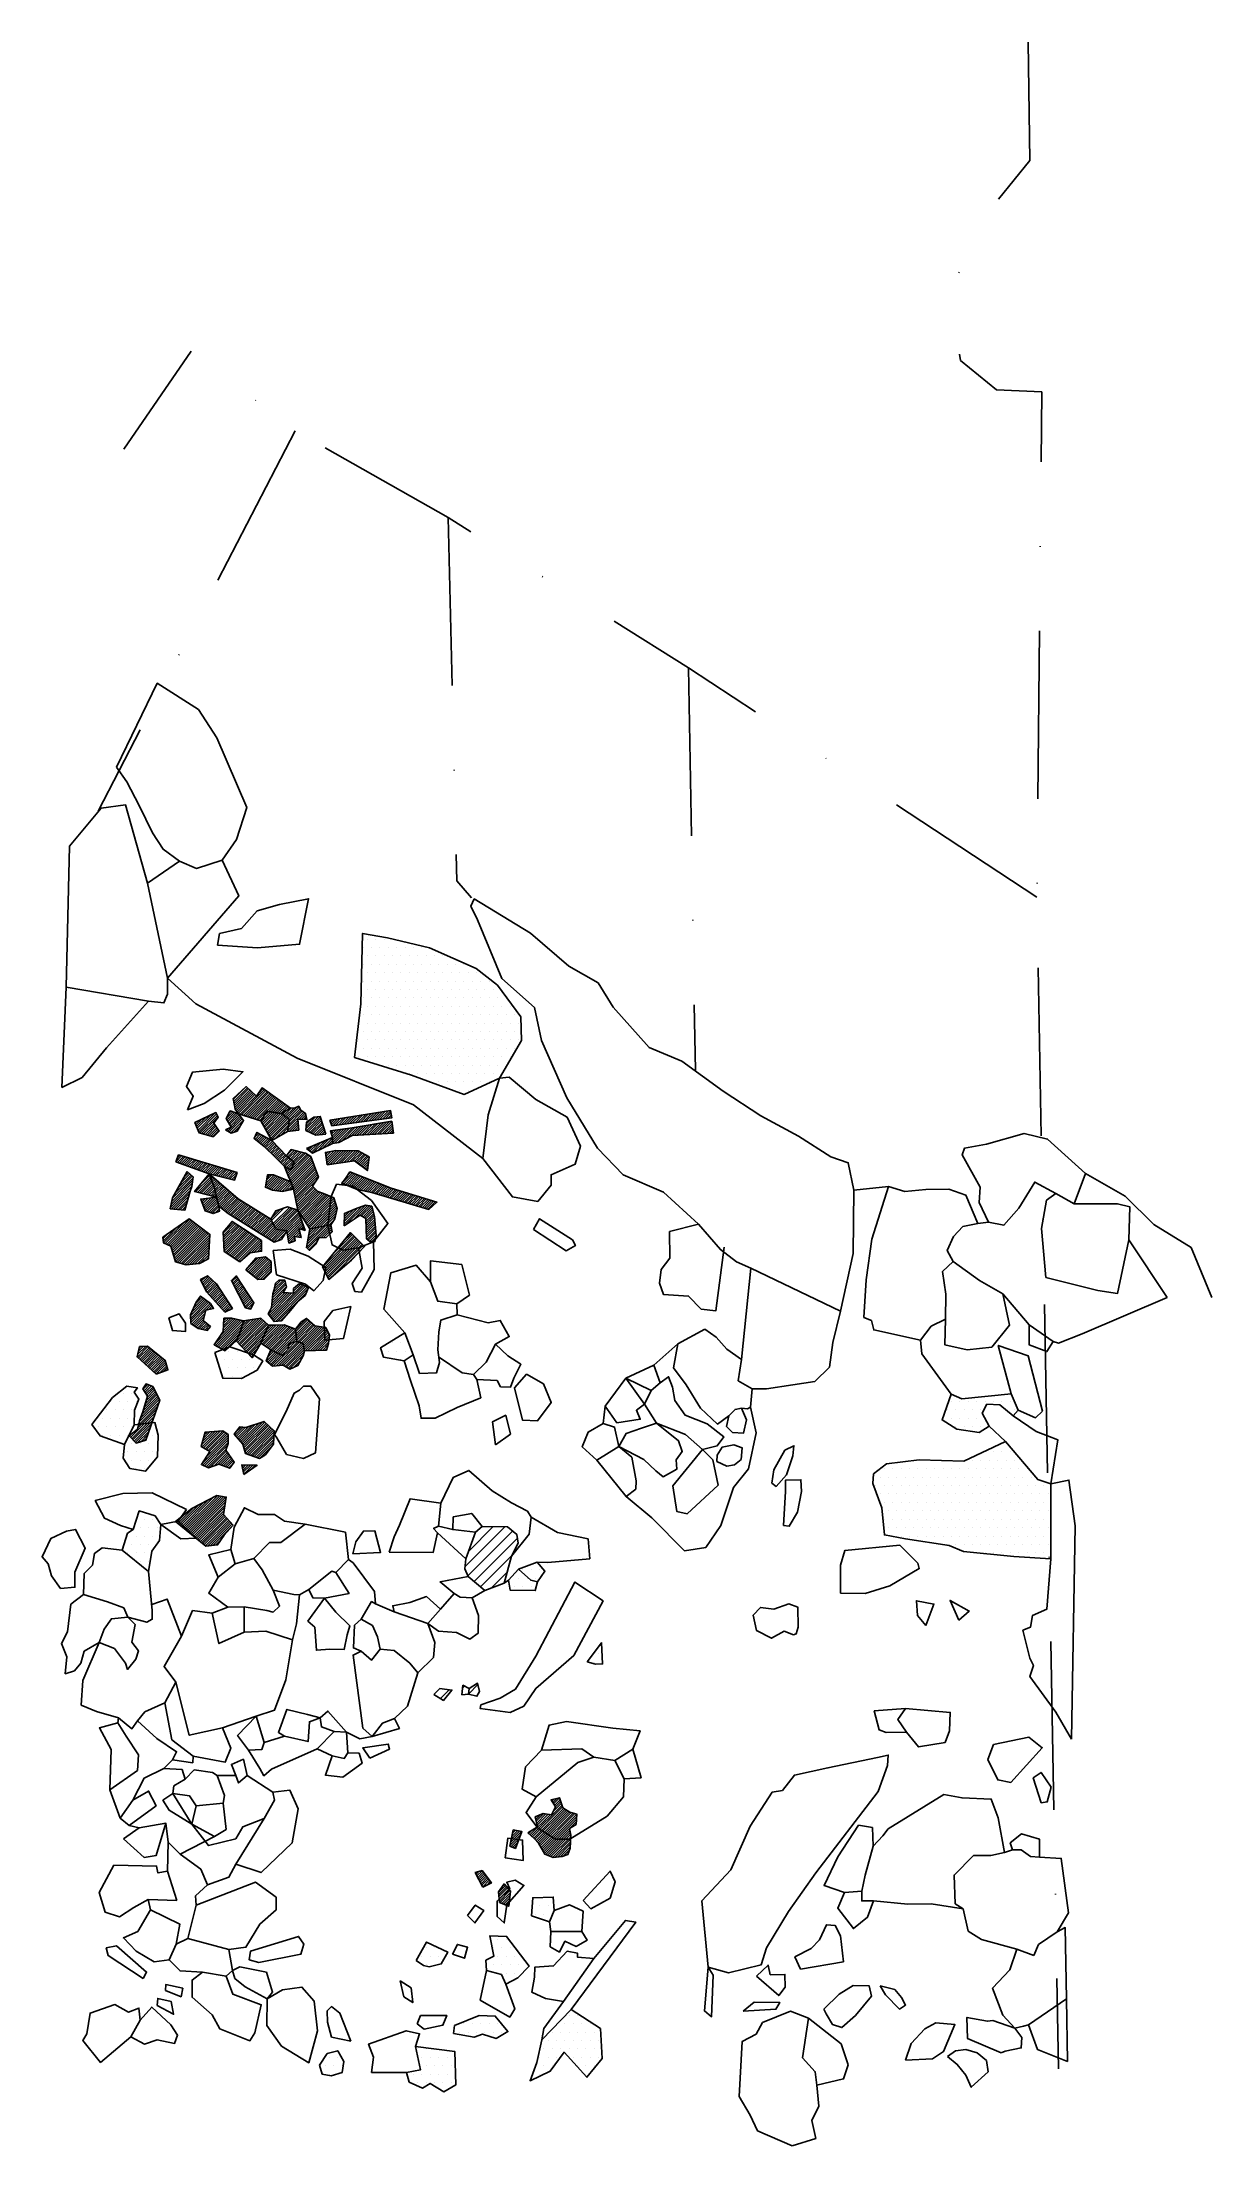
# Model space of a CAD drawing. Header units: metres. Extents: x 187 to 361, y -1912 to -1599.
import ezdxf

# ---------------------------------------------------------------- set-up
doc = ezdxf.new("R2010")
doc.units = ezdxf.units.M
doc.header["$LTSCALE"] = 25
doc.header["$MEASUREMENT"] = 0
doc.linetypes.add('STRICHPUNKTX2', pattern=[2, 1, -0.5, 0, -0.5])
doc.layers.get('0').update_dxf_attribs({"linetype": 'CONTINUOUS'})
for name, color, linetype in [('BEFUND', 1, 'CONTINUOUS'), ('FEUER', 1, 'CONTINUOUS'), ('GRABUNGSGRENZE', 3, 'STRICHPUNKTX2'), ('KNOCHEN', 2, 'CONTINUOUS'), ('KNOCHENSCHRAFF', 2, 'CONTINUOUS'), ('STEINE', 4, 'CONTINUOUS'), ('STEINESCHRAFF', 4, 'CONTINUOUS')]:
    doc.layers.add(name, color=color, linetype=linetype)

# ---------------------------------------------------------------- blocks, each defined once
blk = doc.blocks.new('*X1')
at = {"color": 0}
for p, q in [((262.43, -1860.66), (262.71, -1860.38)), ((262.57, -1860.87), (263.18, -1860.27)), ((262.61, -1862.25), (263.87, -1860.98)), ((262.7, -1861.09), (263.6, -1860.19)), ((262.84, -1861.31), (263.69, -1860.46)), ((262.97, -1861.53), (263.78, -1860.72)), ((259.18, -1865.68), (262.18, -1862.68)), ((259.37, -1865.84), (263.96, -1861.25)), ((259.56, -1866), (264.05, -1861.51)), ((259.75, -1866.16), (264.2, -1861.71)), ((259.93, -1866.34), (264.42, -1861.85)), ((259.99, -1863.09), (260.15, -1862.93)), ((260.06, -1863.38), (260.78, -1862.66)), ((260.1, -1866.52), (264.63, -1861.99)), ((260.13, -1863.66), (261.27, -1862.53)), ((260.2, -1863.95), (261.57, -1862.58)), ((260.27, -1866.71), (264.85, -1862.13)), ((260.27, -1864.24), (261.88, -1862.63)), ((260.44, -1866.89), (265.06, -1862.27)), ((260.58, -1867.11), (265.32, -1862.36)), ((260.7, -1867.33), (265.59, -1862.44)), ((260.83, -1867.56), (265.87, -1862.52)), ((260.96, -1867.79), (266.14, -1862.6)), ((261.08, -1868.01), (266.16, -1862.94)), ((261.21, -1868.24), (266.14, -1863.32)), ((261.34, -1868.47), (266.11, -1863.7)), ((265.93, -1864.23), (266.08, -1864.07)), ((256.24, -1867.2), (257.82, -1865.62)), ((256.33, -1866.75), (257.91, -1865.18)), ((256.35, -1867.44), (257.6, -1866.2)), ((256.43, -1866.31), (257.61, -1865.12)), ((256.52, -1865.86), (257.32, -1865.06)), ((256.61, -1865.41), (257.02, -1865)), ((256.61, -1867.54), (257.37, -1866.78)), ((256.71, -1864.97), (256.73, -1864.94)), ((258.99, -1865.52), (259.5, -1865)), ((261.54, -1868.62), (265.12, -1865.04)), ((261.79, -1868.72), (265.18, -1865.33)), ((262.04, -1868.82), (265.24, -1865.62)), ((262.29, -1868.92), (265.25, -1865.97)), ((262.55, -1869.03), (265.23, -1866.34)), ((262.88, -1869.05), (265.21, -1866.72)), ((263.28, -1869), (265.19, -1867.09)), ((256.87, -1867.64), (257.14, -1867.36)), ((263.68, -1868.96), (265.17, -1867.46)), ((264.11, -1868.87), (265.06, -1867.93)), ((264.68, -1868.66), (264.85, -1868.49)), ((251.07, -1871.32), (251.1, -1871.28)), ((251.19, -1871.55), (251.6, -1871.13)), ((251.31, -1871.78), (252.08, -1871.01)), ((251.43, -1872.01), (252.23, -1871.21)), ((251.55, -1872.25), (252.39, -1871.41)), ((251.67, -1872.48), (252.54, -1871.61)), ((251.79, -1872.71), (252.69, -1871.81)), ((251.91, -1872.94), (252.84, -1872.02)), ((252.04, -1873.17), (252.99, -1872.22)), ((252.16, -1873.41), (253.14, -1872.42)), ((252.76, -1873.15), (253.29, -1872.62)), ((254.52, -1874.23), (255.53, -1873.21)), ((254.55, -1874.55), (255.7, -1873.4)), ((255.14, -1873.25), (255.37, -1873.02)), ((254.58, -1874.87), (255.87, -1873.58)), ((254.61, -1875.19), (256.04, -1873.77)), ((254.64, -1875.52), (256.21, -1873.95)), ((254.75, -1875.76), (256.27, -1874.24)), ((255, -1875.87), (256.23, -1874.64)), ((255.25, -1875.97), (256.18, -1875.04)), ((255.5, -1876.07), (256.13, -1875.44)), ((255.75, -1876.18), (256.09, -1875.84)), ((256, -1876.28), (256.04, -1876.24))]:
    blk.add_line(p, q, dxfattribs=at)
blk = doc.blocks.new('*X2')
at = {"color": 0}
for p, q in [((200.8, -1794.65), (202.36, -1793.1)), ((200.86, -1794.24), (202.04, -1793.06)), ((200.97, -1793.78), (201.68, -1793.07)), ((200.99, -1794.82), (202.56, -1793.25)), ((201.08, -1793.32), (201.31, -1793.09)), ((201.18, -1794.99), (202.75, -1793.41)), ((201.36, -1795.15), (202.95, -1793.56)), ((201.55, -1795.32), (203.15, -1793.72)), ((201.74, -1795.49), (203.35, -1793.88)), ((201.92, -1795.65), (203.54, -1794.03)), ((202.11, -1795.82), (203.74, -1794.19)), ((202.29, -1795.99), (203.94, -1794.34)), ((202.48, -1796.16), (204.14, -1794.5)), ((202.67, -1796.32), (204.33, -1794.66)), ((202.85, -1796.49), (204.53, -1794.81)), ((203.04, -1796.66), (204.73, -1794.97)), ((203.23, -1796.82), (204.93, -1795.12)), ((203.41, -1796.99), (205.01, -1795.39)), ((203.6, -1797.16), (205.09, -1795.67)), ((204.12, -1797), (205.17, -1795.94)), ((204.66, -1796.8), (205.25, -1796.22)), ((205.21, -1796.61), (205.33, -1796.49)), ((201.08, -1804.28), (204.02, -1801.34)), ((201.26, -1803.74), (204.07, -1800.93)), ((201.47, -1803.18), (203.95, -1800.7)), ((201.66, -1802.63), (203.83, -1800.46)), ((201.67, -1799.44), (202.37, -1798.74)), ((201.81, -1799.66), (202.63, -1798.84)), ((201.81, -1802.13), (203.71, -1800.23)), ((201.94, -1799.88), (202.89, -1798.93)), ((201.95, -1801.63), (203.6, -1799.99)), ((202.04, -1798.72), (202.11, -1798.65)), ((202.07, -1800.1), (203.13, -1799.05)), ((202.1, -1801.14), (203.48, -1799.75)), ((202.2, -1800.33), (203.24, -1799.28)), ((202.24, -1800.64), (203.36, -1799.52)), ((199.8, -1806.61), (203.46, -1802.95)), ((199.98, -1806.79), (203.28, -1803.49)), ((200.15, -1806.97), (203.09, -1804.03)), ((200.32, -1807.16), (202.91, -1804.57)), ((200.84, -1805.22), (203.65, -1802.41)), ((200.96, -1804.75), (203.83, -1801.88)), ((215.99, -1807.04), (218.39, -1804.64)), ((216.15, -1807.23), (218.93, -1804.46)), ((216.31, -1807.43), (219.46, -1804.28)), ((216.47, -1807.62), (219.76, -1804.33)), ((216.56, -1807.89), (219.95, -1804.5)), ((216.64, -1808.16), (220.14, -1804.66)), ((199.63, -1806.43), (200.18, -1805.88)), ((200.49, -1807.34), (202.72, -1805.11)), ((200.79, -1807.39), (202.54, -1805.64)), ((201.31, -1807.23), (202.35, -1806.18)), ((201.82, -1807.07), (202.17, -1806.72)), ((210.31, -1807.77), (212.36, -1805.72)), ((210.36, -1810.55), (214.29, -1806.62)), ((210.43, -1808.01), (212.74, -1805.69)), ((210.46, -1807.27), (211.98, -1805.75)), ((210.54, -1810.73), (214.29, -1806.97)), ((210.61, -1806.77), (211.59, -1805.78)), ((210.65, -1808.14), (213.12, -1805.67)), ((210.76, -1806.27), (211.21, -1805.81)), ((210.78, -1810.84), (214.29, -1807.33)), ((210.87, -1808.27), (213.51, -1805.64)), ((211.02, -1810.95), (214.22, -1807.76)), ((211.05, -1809.51), (214.29, -1806.27)), ((211.1, -1808.4), (213.73, -1805.77)), ((211.32, -1808.53), (213.94, -1805.91)), ((211.55, -1808.66), (214.15, -1806.05)), ((215.34, -1805.93), (216.22, -1805.05)), ((215.35, -1806.27), (216.53, -1805.08)), ((215.51, -1806.46), (216.85, -1805.12)), ((215.67, -1806.65), (217.32, -1805)), ((215.83, -1806.85), (217.86, -1804.82)), ((216.72, -1808.44), (220.32, -1804.83)), ((216.8, -1808.71), (220.51, -1805)), ((216.88, -1808.98), (220.69, -1805.17)), ((217.13, -1809.08), (220.88, -1805.34)), ((217.39, -1809.17), (221.06, -1805.5)), ((217.66, -1809.26), (221.16, -1805.77)), ((217.92, -1809.35), (221.14, -1806.14)), ((218.18, -1809.44), (221.12, -1806.51)), ((218.45, -1809.53), (221.1, -1806.89)), ((218.71, -1809.62), (221.08, -1807.26)), ((218.98, -1809.71), (220.89, -1807.8)), ((211.26, -1811.07), (214.05, -1808.27)), ((211.65, -1811.03), (214.07, -1808.61)), ((212.2, -1810.83), (214.21, -1808.82)), ((212.76, -1810.63), (214.36, -1809.03)), ((213.1, -1810.64), (214.5, -1809.24)), ((213.36, -1810.74), (214.64, -1809.45)), ((213.61, -1810.83), (214.79, -1809.66)), ((213.87, -1810.93), (214.93, -1809.87)), ((214.13, -1811.03), (215.07, -1810.08)), ((214.38, -1811.12), (215.11, -1810.4)), ((216.37, -1810.9), (216.59, -1810.68)), ((216.43, -1811.2), (216.94, -1810.69)), ((216.49, -1811.49), (217.28, -1810.7)), ((216.56, -1811.78), (217.63, -1810.71)), ((216.62, -1812.07), (217.97, -1810.72)), ((217.64, -1811.4), (218.32, -1810.72)), ((206.82, -1819.39), (209.19, -1817.02)), ((207.02, -1819.55), (209.93, -1816.64)), ((207.21, -1819.71), (210.66, -1816.26)), ((207.41, -1819.87), (211.4, -1815.88)), ((207.6, -1820.03), (212.13, -1815.5)), ((207.8, -1820.19), (212.71, -1815.27)), ((207.99, -1820.35), (213.02, -1815.31)), ((208.18, -1820.51), (213.33, -1815.36)), ((208.38, -1820.66), (213.64, -1815.4)), ((208.57, -1820.82), (213.95, -1815.45)), ((208.77, -1820.98), (213.98, -1815.77)), ((208.96, -1821.14), (213.91, -1816.19)), ((209.15, -1821.3), (213.84, -1816.61)), ((209.35, -1821.46), (213.78, -1817.03)), ((206.63, -1819.23), (207.83, -1818.03)), ((209.54, -1821.62), (213.71, -1817.45)), ((209.74, -1821.78), (213.64, -1817.87)), ((209.93, -1821.94), (213.71, -1818.16)), ((210.13, -1822.1), (213.88, -1818.35)), ((210.32, -1822.26), (214.05, -1818.53)), ((210.51, -1822.42), (214.21, -1818.72)), ((210.71, -1822.58), (214.38, -1818.9)), ((210.9, -1822.74), (214.55, -1819.09)), ((211.24, -1822.75), (214.72, -1819.28)), ((211.64, -1822.71), (214.88, -1819.46)), ((212.04, -1822.66), (214.79, -1819.91)), ((212.44, -1822.62), (213.27, -1821.79))]:
    blk.add_line(p, q, dxfattribs=at)
blk = doc.blocks.new('*X8')
at = {"color": 0}
for p, q in [((220.71, -1774.04), (222.06, -1772.69)), ((220.76, -1774.35), (222.6, -1772.5)), ((221, -1774.81), (223.41, -1772.4)), ((221.12, -1775.05), (223.68, -1772.49)), ((221.24, -1775.28), (223.94, -1772.57)), ((221.31, -1773.09), (221.51, -1772.88)), ((221.36, -1775.51), (224.21, -1772.66)), ((221.58, -1775.64), (224.47, -1772.75)), ((221.89, -1775.69), (224.69, -1772.88)), ((222.19, -1775.74), (224.79, -1773.14)), ((222.5, -1775.79), (224.88, -1773.4)), ((222.8, -1775.83), (224.97, -1773.67)), ((223.05, -1775.94), (225.06, -1773.93)), ((223.1, -1776.24), (225.16, -1774.19)), ((223.15, -1776.55), (225.25, -1774.45)), ((223.2, -1776.85), (225.34, -1774.71)), ((223.25, -1777.15), (224.83, -1775.57)), ((223.3, -1777.46), (224.91, -1775.85)), ((224.35, -1776.77), (224.98, -1776.13)), ((224.65, -1776.81), (225.05, -1776.41)), ((224.87, -1775.53), (225.43, -1774.97)), ((225.14, -1775.62), (225.53, -1775.23)), ((225.4, -1775.71), (225.62, -1775.49)), ((225.67, -1775.8), (225.71, -1775.75)), ((223.45, -1777.66), (224.19, -1776.92)), ((224.03, -1777.44), (224.24, -1777.23)), ((224.96, -1776.86), (225.12, -1776.7))]:
    blk.add_line(p, q, dxfattribs=at)
blk = doc.blocks.new('*X9')
at = {"color": 0}
for p, q in [((206.51, -1765.61), (207.38, -1764.74)), ((206.75, -1765.02), (207.11, -1764.66)), ((206.77, -1765.71), (207.65, -1764.82)), ((207.03, -1765.8), (207.93, -1764.9)), ((207.29, -1765.9), (208.2, -1764.98)), ((207.55, -1765.99), (208.47, -1765.07)), ((207.81, -1766.08), (208.74, -1765.15)), ((208.07, -1766.18), (209.01, -1765.23)), ((208.1, -1767.2), (208.22, -1767.08)), ((208.33, -1766.27), (209.29, -1765.31)), ((208.59, -1766.36), (209.56, -1765.39)), ((208.85, -1766.46), (209.83, -1765.47)), ((209.11, -1766.55), (210.1, -1765.55)), ((209.37, -1766.64), (210.37, -1765.64)), ((209.63, -1766.74), (210.65, -1765.72)), ((209.89, -1766.83), (210.92, -1765.8)), ((210.15, -1766.92), (211.19, -1765.88)), ((210.41, -1767.02), (211.46, -1765.96)), ((210.67, -1767.11), (211.73, -1766.04)), ((210.93, -1767.2), (212.01, -1766.13)), ((211.19, -1767.3), (212.28, -1766.21)), ((211.45, -1767.39), (212.55, -1766.29)), ((211.73, -1767.46), (212.82, -1766.37)), ((212.01, -1767.53), (213.09, -1766.45)), ((212.3, -1767.6), (213.37, -1766.53)), ((212.58, -1767.67), (213.64, -1766.61)), ((212.87, -1767.74), (213.91, -1766.7)), ((213.15, -1767.81), (214.18, -1766.78)), ((213.43, -1767.88), (214.45, -1766.86)), ((213.72, -1767.95), (214.73, -1766.94)), ((214, -1768.02), (215, -1767.02)), ((214.29, -1768.09), (215.27, -1767.1)), ((214.57, -1768.16), (215.54, -1767.19)), ((205.73, -1772.4), (208.91, -1769.23)), ((205.83, -1771.95), (208.97, -1768.81)), ((205.88, -1772.61), (208.73, -1769.76)), ((205.93, -1771.5), (209.02, -1768.4)), ((206.03, -1771.04), (209.08, -1767.99)), ((206.2, -1772.64), (208.57, -1770.27)), ((206.39, -1770.32), (208.97, -1767.74)), ((206.82, -1769.54), (208.79, -1767.58)), ((207.25, -1768.76), (208.6, -1767.41)), ((207.68, -1767.98), (208.41, -1767.24)), ((209.46, -1770.09), (211.67, -1767.88)), ((209.74, -1770.16), (211.76, -1768.14)), ((210.02, -1770.23), (211.86, -1768.4)), ((210.08, -1769.11), (211.57, -1767.62)), ((210.3, -1770.3), (211.95, -1768.66)), ((210.59, -1770.37), (212.05, -1768.91)), ((210.87, -1770.44), (212.14, -1769.17)), ((211.15, -1770.51), (212.23, -1769.43)), ((211.43, -1770.59), (212.31, -1769.72)), ((211.57, -1767.62), (211.65, -1767.54)), ((211.67, -1767.88), (211.84, -1767.71)), ((211.72, -1770.66), (212.37, -1770)), ((211.76, -1768.14), (212.03, -1767.87)), ((211.86, -1768.4), (212.22, -1768.03)), ((211.95, -1768.66), (212.41, -1768.2)), ((212, -1770.73), (212.43, -1770.29)), ((212.05, -1768.91), (212.6, -1768.36)), ((212.14, -1769.17), (212.78, -1768.53)), ((212.23, -1769.43), (212.97, -1768.69)), ((212.31, -1769.72), (213.16, -1768.86)), ((212.37, -1770), (213.35, -1769.02)), ((212.43, -1770.29), (213.54, -1769.19)), ((212.5, -1770.58), (213.73, -1769.35)), ((212.56, -1770.87), (213.92, -1769.52)), ((212.64, -1771.15), (214.11, -1769.68)), ((212.71, -1771.43), (214.3, -1769.85)), ((212.79, -1771.71), (214.48, -1770.01)), ((212.86, -1771.99), (214.67, -1770.18)), ((212.97, -1772.24), (214.86, -1770.34)), ((214.85, -1768.23), (215.5, -1767.58)), ((215.14, -1768.3), (215.33, -1768.1)), ((206.52, -1772.67), (208.43, -1770.76)), ((206.85, -1772.7), (208.3, -1771.25)), ((207.17, -1772.73), (208.17, -1771.73)), ((207.49, -1772.76), (208.03, -1772.22)), ((207.82, -1772.79), (207.9, -1772.71)), ((210.29, -1771.37), (210.54, -1771.13)), ((210.39, -1771.63), (210.94, -1771.08)), ((210.49, -1771.88), (211.35, -1771.02)), ((210.59, -1772.14), (211.76, -1770.97)), ((210.68, -1772.4), (212.16, -1770.92)), ((210.78, -1772.65), (212.56, -1770.87)), ((210.88, -1772.9), (212.64, -1771.15)), ((211.15, -1773), (212.71, -1771.43)), ((211.41, -1773.09), (212.79, -1771.71)), ((211.67, -1773.18), (212.86, -1771.99)), ((211.93, -1773.27), (212.93, -1772.28)), ((212.28, -1770.8), (212.5, -1770.58)), ((212.36, -1773.2), (212.97, -1772.59)), ((212.92, -1772.99), (213.01, -1772.9)), ((213.16, -1772.39), (215.05, -1770.5)), ((213.36, -1772.55), (215.24, -1770.67)), ((213.55, -1772.71), (215.43, -1770.83)), ((213.75, -1772.87), (215.62, -1771)), ((213.94, -1773.03), (215.81, -1771.16)), ((214.13, -1773.19), (216.03, -1771.29)), ((214.33, -1773.34), (216.25, -1771.43)), ((214.55, -1773.48), (216.47, -1771.56)), ((214.77, -1773.61), (216.69, -1771.7)), ((214.99, -1773.75), (216.91, -1771.83)), ((215.21, -1773.88), (217.13, -1771.97)), ((215.43, -1774.02), (217.34, -1772.1)), ((215.65, -1774.15), (217.56, -1772.24)), ((215.86, -1774.29), (217.78, -1772.37)), ((216.08, -1774.42), (218, -1772.5)), ((216.3, -1774.56), (218.22, -1772.64)), ((216.52, -1774.69), (218.44, -1772.77)), ((216.74, -1774.83), (218.66, -1772.91)), ((216.96, -1774.96), (218.88, -1773.04)), ((217.18, -1775.1), (219.09, -1773.18)), ((217.4, -1775.23), (219.31, -1773.31)), ((217.61, -1775.37), (219.53, -1773.45)), ((204.64, -1777.03), (205.38, -1776.28)), ((204.67, -1777.35), (206.51, -1775.51)), ((204.71, -1777.66), (207.64, -1774.73)), ((204.95, -1777.78), (208.58, -1774.15)), ((205.19, -1777.89), (208.78, -1774.3)), ((205.44, -1777.99), (208.98, -1774.46)), ((205.69, -1778.1), (209.18, -1774.61)), ((205.83, -1778.31), (209.38, -1774.76)), ((205.91, -1778.58), (209.58, -1774.91)), ((206, -1778.85), (209.79, -1775.06)), ((206.08, -1779.12), (209.99, -1775.21)), ((206.16, -1779.4), (210.19, -1775.37)), ((206.24, -1779.67), (210.39, -1775.52)), ((206.33, -1779.94), (210.59, -1775.67)), ((206.41, -1780.21), (210.8, -1775.82)), ((206.49, -1780.48), (211, -1775.97)), ((206.76, -1780.56), (211.2, -1776.12)), ((207.04, -1780.64), (211.4, -1776.28)), ((207.31, -1780.72), (211.58, -1776.45)), ((213.58, -1776.22), (215.15, -1774.65)), ((213.6, -1776.56), (215.36, -1774.79)), ((213.61, -1776.89), (215.58, -1774.93)), ((213.63, -1777.23), (215.79, -1775.07)), ((213.65, -1777.57), (216, -1775.21)), ((213.66, -1777.9), (216.22, -1775.35)), ((213.68, -1778.24), (216.43, -1775.49)), ((213.7, -1778.57), (216.65, -1775.63)), ((213.72, -1778.91), (216.86, -1775.77)), ((213.9, -1779.08), (217.07, -1775.91)), ((214.11, -1779.22), (217.29, -1776.05)), ((214.33, -1779.36), (217.5, -1776.19)), ((214.54, -1779.5), (217.71, -1776.33)), ((214.56, -1774.88), (214.93, -1774.51)), ((214.75, -1779.64), (217.93, -1776.47)), ((214.97, -1779.78), (218.14, -1776.61)), ((217.83, -1775.5), (219.75, -1773.58)), ((218.05, -1775.64), (219.97, -1773.72)), ((218.27, -1775.77), (220.19, -1773.85)), ((218.49, -1775.91), (220.41, -1773.99)), ((218.71, -1776.04), (220.63, -1774.12)), ((218.93, -1776.18), (220.76, -1774.35)), ((219.15, -1776.31), (220.88, -1774.58)), ((219.36, -1776.45), (221, -1774.81)), ((219.58, -1776.58), (221.12, -1775.05)), ((219.8, -1776.71), (221.24, -1775.28)), ((220.02, -1776.85), (221.36, -1775.51)), ((220.24, -1776.98), (221.58, -1775.64)), ((220.46, -1777.12), (221.89, -1775.69)), ((220.68, -1777.25), (222.19, -1775.74)), ((220.89, -1777.39), (222.5, -1775.79)), ((221.11, -1777.52), (222.8, -1775.83)), ((221.59, -1777.4), (222.91, -1776.08)), ((207.58, -1780.8), (211.56, -1776.82)), ((207.86, -1780.88), (211.54, -1777.2)), ((208.16, -1780.93), (211.52, -1777.57)), ((208.55, -1780.89), (211.5, -1777.95)), ((208.95, -1780.85), (211.47, -1778.32)), ((209.34, -1780.81), (211.45, -1778.7)), ((209.73, -1780.77), (211.43, -1779.07)), ((210.2, -1780.66), (211.41, -1779.45)), ((215.18, -1779.92), (218.36, -1776.75)), ((215.4, -1780.06), (218.57, -1776.89)), ((215.61, -1780.2), (218.78, -1777.02)), ((215.82, -1780.34), (219, -1777.16)), ((216.04, -1780.48), (219.21, -1777.3)), ((217.72, -1779.15), (219.27, -1777.6)), ((218.13, -1779.09), (219.27, -1777.95)), ((218.55, -1779.03), (219.27, -1778.31)), ((218.96, -1778.97), (219.27, -1778.66)), ((222.12, -1777.23), (222.34, -1777.01)), ((210.31, -1783.37), (210.94, -1782.75)), ((210.43, -1783.61), (211.38, -1782.67)), ((210.54, -1783.85), (211.56, -1782.83)), ((210.96, -1780.25), (211.39, -1779.82)), ((214.87, -1783.41), (215.58, -1782.71)), ((216.95, -1781.69), (218.75, -1779.89)), ((217.14, -1781.85), (219.16, -1779.83)), ((217.34, -1782.01), (219.57, -1779.78)), ((217.53, -1782.17), (219.92, -1779.78)), ((217.72, -1782.33), (220.11, -1779.94)), ((217.91, -1782.49), (220.3, -1780.11)), ((218.11, -1782.65), (220.49, -1780.27)), ((218.3, -1782.81), (220.68, -1780.44)), ((218.49, -1782.97), (220.69, -1780.78)), ((218.69, -1783.13), (220.69, -1781.13)), ((219.05, -1783.13), (220.69, -1781.48)), ((219.42, -1783.11), (220.69, -1781.84)), ((209.16, -1787.36), (210.62, -1785.9)), ((209.43, -1786.73), (210.42, -1785.74)), ((210.11, -1785.7), (210.22, -1785.59)), ((210.65, -1784.09), (211.75, -1783)), ((210.77, -1784.33), (211.94, -1783.16)), ((210.88, -1784.57), (212.12, -1783.33)), ((210.99, -1784.82), (212.31, -1783.5)), ((211.13, -1785.04), (212.5, -1783.66)), ((211.3, -1785.22), (212.66, -1783.85)), ((211.46, -1785.4), (212.8, -1784.07)), ((211.63, -1785.59), (212.94, -1784.29)), ((211.8, -1785.77), (213.07, -1784.5)), ((211.97, -1785.96), (213.21, -1784.72)), ((212.14, -1786.14), (213.35, -1784.93)), ((212.31, -1786.33), (213.49, -1785.15)), ((212.48, -1786.51), (213.62, -1785.37)), ((212.65, -1786.7), (213.76, -1785.58)), ((212.81, -1786.88), (213.9, -1785.8)), ((214.99, -1783.65), (215.72, -1782.92)), ((215.11, -1783.88), (215.86, -1783.13)), ((215.23, -1784.12), (216, -1783.35)), ((215.35, -1784.35), (216.14, -1783.56)), ((215.47, -1784.58), (216.28, -1783.77)), ((215.59, -1784.82), (216.42, -1783.99)), ((215.71, -1785.05), (216.56, -1784.2)), ((215.83, -1785.29), (216.7, -1784.41)), ((215.95, -1785.52), (216.84, -1784.63)), ((216.07, -1785.75), (216.98, -1784.84)), ((216.19, -1785.99), (217.12, -1785.05)), ((216.3, -1786.22), (217.26, -1785.27)), ((216.42, -1786.46), (217.4, -1785.48)), ((216.54, -1786.69), (217.54, -1785.69)), ((216.66, -1786.92), (217.68, -1785.91)), ((220.28, -1788.25), (223.44, -1785.1)), ((220.44, -1788.45), (223.77, -1785.12)), ((220.59, -1788.65), (225.34, -1783.91)), ((220.6, -1787.58), (223.11, -1785.07)), ((220.75, -1788.85), (225.58, -1784.02)), ((220.76, -1787.07), (222.78, -1785.05)), ((220.8, -1786.68), (222.5, -1784.97)), ((220.83, -1786.29), (222.96, -1784.16)), ((220.87, -1785.9), (222.89, -1783.88)), ((220.9, -1789.05), (225.82, -1784.13)), ((220.91, -1785.5), (222.82, -1783.59)), ((220.99, -1785.07), (222.75, -1783.31)), ((221.05, -1789.25), (226.06, -1784.24)), ((221.16, -1784.55), (222.51, -1783.2)), ((221.25, -1784.1), (222.16, -1783.2)), ((221.32, -1789.34), (226.17, -1784.49)), ((221.71, -1789.31), (225.94, -1785.07)), ((224.04, -1784.85), (225.09, -1783.8)), ((224.04, -1784.49), (224.19, -1784.34)), ((208.72, -1788.5), (211.02, -1786.2)), ((208.74, -1788.84), (211.22, -1786.35)), ((208.75, -1789.18), (211.42, -1786.51)), ((208.76, -1789.52), (211.62, -1786.66)), ((208.89, -1787.98), (210.82, -1786.05)), ((208.9, -1789.74), (210.95, -1787.68)), ((209.1, -1789.89), (210.85, -1788.15)), ((209.31, -1790.03), (210.74, -1788.61)), ((209.52, -1790.18), (210.63, -1789.07)), ((210.98, -1787.66), (211.78, -1786.86)), ((211.43, -1787.56), (211.92, -1787.08)), ((211.88, -1787.46), (212.05, -1787.29)), ((212.29, -1792.71), (215.91, -1789.09)), ((212.98, -1787.07), (214.04, -1786.01)), ((213.06, -1791.59), (215.62, -1789.02)), ((213.15, -1787.25), (214.17, -1786.23)), ((213.32, -1787.44), (214.31, -1786.45)), ((213.49, -1787.62), (214.45, -1786.66)), ((213.56, -1790.74), (215.34, -1788.96)), ((213.58, -1790.36), (215.05, -1788.89)), ((213.6, -1789.99), (214.75, -1788.84)), ((213.61, -1789.62), (214.39, -1788.84)), ((213.63, -1789.25), (214.04, -1788.84)), ((213.65, -1788.87), (213.69, -1788.84)), ((213.66, -1787.81), (214.59, -1786.88)), ((213.88, -1787.94), (214.73, -1787.09)), ((214.59, -1787.58), (214.86, -1787.31)), ((215.53, -1792.3), (218.95, -1788.88)), ((215.7, -1792.48), (219.25, -1788.93)), ((215.71, -1791.77), (218.53, -1788.94)), ((215.88, -1792.66), (219.43, -1789.1)), ((216.02, -1791.11), (218.11, -1789.01)), ((216.23, -1790.54), (217.69, -1789.08)), ((216.78, -1787.16), (217.82, -1786.12)), ((216.95, -1787.34), (217.96, -1786.33)), ((217.23, -1787.41), (218.1, -1786.55)), ((217.51, -1787.49), (217.81, -1787.19)), ((222.09, -1789.27), (223.24, -1788.13)), ((224.35, -1790.55), (225.98, -1788.92)), ((224.38, -1790.87), (226.17, -1789.08)), ((209.72, -1790.33), (210.74, -1789.31)), ((209.96, -1790.44), (210.93, -1789.47)), ((210.25, -1790.51), (211.12, -1789.64)), ((210.54, -1790.57), (211.31, -1789.8)), ((210.83, -1790.64), (211.5, -1789.96)), ((211.11, -1790.71), (211.45, -1790.37)), ((212.43, -1792.92), (216.2, -1789.16)), ((212.66, -1793.05), (216.49, -1789.22)), ((212.88, -1793.18), (216.52, -1789.54)), ((213.11, -1793.31), (216.38, -1790.04)), ((213.34, -1793.43), (216.23, -1790.54)), ((213.56, -1793.56), (216.02, -1791.11)), ((213.79, -1793.69), (215.71, -1791.77)), ((216.05, -1792.84), (219.62, -1789.27)), ((216.22, -1793.02), (219.8, -1789.44)), ((216.38, -1790.04), (217.27, -1789.14)), ((216.39, -1793.2), (219.99, -1789.61)), ((216.52, -1789.54), (216.85, -1789.21)), ((216.57, -1793.38), (220.17, -1789.78)), ((216.74, -1793.56), (220.27, -1790.04)), ((216.91, -1793.75), (219.99, -1790.67)), ((217.09, -1793.93), (219.7, -1791.31)), ((217.26, -1794.11), (219.42, -1791.94)), ((219.15, -1792.57), (221.82, -1789.9)), ((219.37, -1792.71), (222.19, -1789.88)), ((219.42, -1791.94), (221.46, -1789.91)), ((219.58, -1792.85), (222.56, -1789.87)), ((219.7, -1791.31), (221.09, -1789.92)), ((219.79, -1792.99), (222.83, -1789.95)), ((219.99, -1790.67), (220.74, -1789.92)), ((220, -1793.13), (223.09, -1790.04)), ((220.21, -1793.27), (223.36, -1790.13)), ((220.27, -1790.04), (220.39, -1789.92)), ((220.42, -1793.42), (223.62, -1790.22)), ((220.64, -1793.56), (223.88, -1790.32)), ((220.87, -1793.68), (224.14, -1790.41)), ((221.11, -1793.79), (224.35, -1790.55)), ((221.35, -1793.9), (224.38, -1790.87)), ((221.59, -1794.02), (224.42, -1791.19)), ((223.35, -1792.61), (224.45, -1791.51)), ((223.82, -1792.49), (224.49, -1791.83)), ((224.29, -1792.38), (224.52, -1792.14)), ((224.42, -1791.19), (226.36, -1789.25)), ((224.45, -1791.51), (226.55, -1789.41)), ((224.49, -1791.83), (226.74, -1789.58)), ((224.52, -1792.14), (226.93, -1789.74)), ((224.67, -1792.36), (227.11, -1789.91)), ((224.93, -1792.44), (227.37, -1790)), ((225.2, -1792.53), (227.68, -1790.05)), ((225.46, -1792.62), (227.98, -1790.1)), ((225.51, -1792.92), (228.29, -1790.15)), ((225.57, -1793.22), (228.59, -1790.2)), ((225.62, -1793.52), (228.85, -1790.29)), ((225.76, -1793.74), (228.96, -1790.53)), ((226.12, -1793.73), (229.08, -1790.77)), ((226.49, -1793.72), (229.19, -1791.01)), ((226.85, -1793.71), (229.31, -1791.25)), ((227.22, -1793.69), (229.36, -1791.55)), ((227.58, -1793.68), (229.31, -1791.95)), ((217.43, -1794.29), (219.13, -1792.59)), ((217.6, -1794.47), (218.64, -1793.44)), ((217.78, -1794.65), (218.14, -1794.28)), ((220.01, -1795.25), (221.35, -1793.9)), ((220.17, -1794.73), (221.11, -1793.79)), ((220.2, -1795.41), (221.59, -1794.02)), ((220.39, -1795.57), (221.83, -1794.13)), ((220.44, -1794.1), (220.87, -1793.68)), ((220.58, -1795.73), (222.07, -1794.24)), ((220.77, -1795.9), (222.31, -1794.36)), ((221.01, -1796.02), (224.67, -1792.36)), ((221.4, -1795.98), (224.93, -1792.44)), ((221.79, -1795.94), (225.2, -1792.53)), ((221.83, -1794.13), (223.32, -1792.64)), ((222.07, -1794.24), (223.27, -1793.05)), ((222.18, -1795.91), (225.46, -1792.62)), ((222.31, -1794.36), (223.22, -1793.45)), ((222.54, -1795.9), (225.51, -1792.92)), ((222.76, -1796.03), (225.57, -1793.22)), ((222.99, -1796.16), (225.62, -1793.52)), ((223.21, -1796.29), (225.62, -1793.88)), ((223.22, -1793.45), (224.29, -1792.38)), ((223.27, -1793.05), (223.82, -1792.49)), ((223.32, -1792.64), (223.35, -1792.61)), ((223.43, -1796.42), (225.48, -1794.37)), ((224.02, -1796.18), (225.11, -1795.09)), ((227.95, -1793.67), (229.26, -1792.36)), ((228.31, -1793.66), (229.17, -1792.8)), ((228.67, -1793.65), (229.02, -1793.31)), ((224.67, -1795.89), (224.7, -1795.86))]:
    blk.add_line(p, q, dxfattribs=at)
blk = doc.blocks.new('*X10')
at = {"color": 0}
for p, q in [((215.09, -1756.32), (216.97, -1754.44)), ((215.14, -1756.63), (217.16, -1754.61)), ((215.19, -1756.93), (217.34, -1754.78)), ((215.24, -1757.24), (217.53, -1754.95)), ((215.29, -1757.54), (217.71, -1755.12)), ((215.35, -1757.83), (217.9, -1755.28)), ((215.5, -1758.03), (218.08, -1755.45)), ((215.65, -1758.24), (218.27, -1755.62)), ((215.79, -1758.45), (218.45, -1755.79)), ((216.03, -1758.56), (219.7, -1754.89)), ((216.3, -1758.65), (219.91, -1755.04)), ((216.57, -1758.73), (220.12, -1755.19)), ((216.84, -1758.82), (220.32, -1755.33)), ((217.11, -1758.9), (220.53, -1755.48)), ((217.38, -1758.98), (220.74, -1755.63)), ((217.65, -1759.07), (220.94, -1755.77)), ((217.92, -1759.15), (221.15, -1755.92)), ((218.19, -1759.23), (221.36, -1756.07)), ((218.46, -1759.32), (221.56, -1756.22)), ((218.73, -1759.4), (221.77, -1756.36)), ((218.85, -1755.39), (219.5, -1754.74)), ((220.34, -1758.14), (221.97, -1756.51)), ((220.64, -1758.19), (222.18, -1756.66)), ((220.95, -1758.25), (222.39, -1756.8)), ((221.25, -1758.3), (222.59, -1756.95)), ((221.55, -1758.35), (222.8, -1757.1)), ((221.85, -1758.4), (223.01, -1757.25)), ((222.15, -1758.45), (223.21, -1757.39)), ((222.58, -1758.73), (223.67, -1757.64)), ((222.79, -1758.88), (224.05, -1757.62)), ((222.93, -1758.03), (223.42, -1757.54)), ((222.99, -1759.03), (224.56, -1757.46)), ((223.2, -1759.17), (224.87, -1757.5)), ((223.41, -1759.32), (224.99, -1757.74)), ((209.41, -1759.88), (209.67, -1759.63)), ((209.51, -1760.13), (210.34, -1759.31)), ((209.61, -1760.39), (211.01, -1758.99)), ((209.71, -1760.64), (211.68, -1758.67)), ((209.82, -1760.89), (212.35, -1758.35)), ((209.92, -1761.14), (212.58, -1758.48)), ((210.09, -1761.33), (212.7, -1758.71)), ((210.36, -1761.41), (212.82, -1758.94)), ((210.64, -1761.48), (212.2, -1759.92)), ((210.91, -1761.56), (212.35, -1760.13)), ((211.19, -1761.64), (212.49, -1760.34)), ((211.46, -1761.72), (212.63, -1760.55)), ((211.73, -1761.8), (212.78, -1760.76)), ((212.01, -1761.88), (212.92, -1760.96)), ((214.01, -1759.17), (214.99, -1758.19)), ((214.03, -1760.92), (214.25, -1760.7)), ((214.14, -1759.4), (215.25, -1758.28)), ((214.25, -1761.05), (216.26, -1759.04)), ((214.27, -1759.62), (215.51, -1758.38)), ((214.39, -1759.85), (215.76, -1758.48)), ((214.41, -1758.42), (214.74, -1758.09)), ((214.47, -1761.18), (216.41, -1759.24)), ((214.52, -1760.07), (215.95, -1758.65)), ((214.65, -1760.3), (216.1, -1758.85)), ((214.7, -1761.31), (216.57, -1759.44)), ((215.15, -1761.22), (216.13, -1760.24)), ((219, -1759.48), (219.53, -1758.95)), ((219.2, -1759.63), (220.64, -1758.19)), ((219.33, -1759.86), (220.95, -1758.25)), ((219.46, -1760.08), (221.25, -1758.3)), ((219.53, -1758.95), (220.34, -1758.14)), ((219.59, -1760.31), (221.55, -1758.35)), ((219.72, -1760.53), (221.85, -1758.4)), ((219.85, -1760.76), (222.15, -1758.45)), ((219.98, -1760.98), (222.37, -1758.59)), ((220.11, -1761.2), (222.58, -1758.73)), ((220.24, -1761.43), (222.79, -1758.88)), ((220.37, -1761.65), (222.99, -1759.03)), ((220.5, -1761.88), (223.2, -1759.17)), ((220.63, -1762.1), (223.41, -1759.32)), ((220.76, -1762.32), (223.35, -1759.73)), ((221.26, -1762.18), (223.27, -1760.16)), ((222.09, -1761.7), (223.2, -1760.59)), ((222.37, -1758.59), (222.93, -1758.03)), ((223.13, -1761.02), (224.7, -1759.44)), ((223.2, -1760.59), (225.54, -1758.24)), ((223.27, -1760.16), (225.33, -1758.11)), ((223.35, -1759.73), (225.11, -1757.97)), ((223.42, -1761.07), (224.72, -1759.78)), ((223.82, -1761.02), (224.74, -1760.11)), ((224.23, -1760.98), (224.76, -1760.44)), ((224.63, -1760.93), (224.78, -1760.77)), ((224.86, -1759.29), (225.76, -1758.38)), ((225.2, -1759.3), (225.86, -1758.64)), ((225.54, -1759.31), (225.92, -1758.93)), ((225.88, -1760.74), (227.71, -1758.91)), ((225.88, -1759.33), (225.99, -1759.22)), ((225.91, -1760.35), (227.31, -1758.95)), ((225.94, -1759.97), (226.68, -1759.23)), ((225.96, -1761.01), (228.02, -1758.95)), ((226.2, -1761.13), (228.1, -1759.22)), ((226.44, -1761.24), (228.19, -1759.49)), ((226.67, -1761.36), (228.27, -1759.76)), ((226.91, -1761.47), (228.35, -1760.03)), ((227.15, -1761.59), (228.44, -1760.3)), ((227.42, -1761.67), (228.52, -1760.57)), ((227.82, -1761.63), (228.6, -1760.84)), ((229.49, -1759.61), (229.7, -1759.39)), ((229.58, -1759.86), (230.12, -1759.33)), ((229.6, -1761.26), (229.89, -1760.96)), ((229.68, -1760.12), (230.54, -1759.26)), ((229.68, -1761.53), (230.31, -1760.91)), ((229.77, -1761.8), (230.72, -1760.85)), ((229.83, -1762.8), (231.95, -1760.67)), ((229.83, -1762.45), (231.54, -1760.73)), ((229.83, -1762.09), (231.13, -1760.79)), ((229.92, -1760.23), (230.96, -1759.19)), ((230.13, -1762.85), (232.37, -1760.62)), ((230.33, -1760.18), (231.39, -1759.12)), ((230.55, -1762.78), (232.78, -1760.56)), ((230.74, -1760.12), (231.81, -1759.05)), ((231.14, -1760.07), (232.23, -1758.98)), ((231.14, -1762.54), (233.2, -1760.49)), ((231.55, -1760.02), (232.65, -1758.91)), ((231.87, -1762.18), (233.62, -1760.42)), ((231.96, -1759.96), (233.07, -1758.85)), ((232.36, -1759.91), (233.5, -1758.78)), ((232.59, -1761.81), (234.04, -1760.35)), ((232.77, -1759.86), (233.92, -1758.71)), ((233.03, -1761.71), (234.47, -1760.28)), ((233.17, -1759.81), (234.34, -1758.64)), ((233.41, -1761.69), (234.89, -1760.21)), ((233.58, -1759.75), (234.76, -1758.57)), ((233.79, -1761.67), (235.31, -1760.14)), ((233.99, -1759.7), (235.18, -1758.5)), ((234.17, -1761.64), (235.73, -1760.08)), ((234.39, -1759.65), (235.61, -1758.43)), ((234.55, -1761.62), (236.16, -1760.01)), ((234.8, -1759.59), (236.03, -1758.37)), ((234.92, -1761.59), (236.58, -1759.94)), ((235.21, -1759.54), (236.45, -1758.3)), ((235.3, -1761.57), (237, -1759.87)), ((235.61, -1759.49), (236.87, -1758.23)), ((235.68, -1761.54), (237.42, -1759.8)), ((236.02, -1759.44), (237.29, -1758.16)), ((236.06, -1761.52), (237.84, -1759.73)), ((236.43, -1759.38), (237.72, -1758.09)), ((236.44, -1761.49), (238.27, -1759.66)), ((236.81, -1761.47), (238.64, -1759.64)), ((236.83, -1759.33), (238.14, -1758.02)), ((237.19, -1761.45), (238.69, -1759.95)), ((237.24, -1759.28), (238.45, -1758.07)), ((237.57, -1761.42), (238.73, -1760.26)), ((237.65, -1759.22), (238.5, -1758.36)), ((237.95, -1761.4), (238.78, -1760.57)), ((238.05, -1759.17), (238.56, -1758.66)), ((238.33, -1761.37), (238.82, -1760.88)), ((238.46, -1759.12), (238.61, -1758.96)), ((218.24, -1762.01), (218.85, -1761.4)), ((218.32, -1762.29), (219.08, -1761.52)), ((218.51, -1762.45), (219.32, -1761.64)), ((218.53, -1761.37), (218.62, -1761.28)), ((218.71, -1762.6), (219.55, -1761.76)), ((218.91, -1762.76), (219.78, -1761.89)), ((219.1, -1762.92), (220.01, -1762.01)), ((219.3, -1763.07), (220.24, -1762.13)), ((219.5, -1763.23), (220.48, -1762.25)), ((219.69, -1763.39), (220.71, -1762.37)), ((219.87, -1763.56), (220.91, -1762.53)), ((220.05, -1763.74), (221.08, -1762.71)), ((220.23, -1763.91), (221.25, -1762.89)), ((220.41, -1764.09), (221.43, -1763.07)), ((220.59, -1764.26), (221.6, -1763.25)), ((220.77, -1764.44), (221.77, -1763.43)), ((220.95, -1764.61), (221.94, -1763.61)), ((221.13, -1764.78), (222.12, -1763.79)), ((221.3, -1764.96), (222.29, -1763.97)), ((222.93, -1761.22), (223.13, -1761.02)), ((223.13, -1764.54), (223.83, -1763.85)), ((223.16, -1764.87), (224.11, -1763.92)), ((223.35, -1765.04), (224.4, -1763.98)), ((223.53, -1765.21), (224.68, -1764.05)), ((226.06, -1763.74), (226.28, -1763.52)), ((226.27, -1763.88), (226.9, -1763.25)), ((226.47, -1764.03), (227.53, -1762.98)), ((226.68, -1764.18), (228.15, -1762.71)), ((226.91, -1764.3), (228.77, -1762.44)), ((227.59, -1763.98), (229.39, -1762.17)), ((228.21, -1761.59), (228.68, -1761.11)), ((228.27, -1763.65), (229.83, -1762.09)), ((228.61, -1761.55), (228.77, -1761.39)), ((228.84, -1764.85), (229.63, -1764.05)), ((228.88, -1765.16), (230.07, -1763.97)), ((228.93, -1765.47), (230.47, -1763.92)), ((228.95, -1763.32), (229.83, -1762.45)), ((228.97, -1765.78), (230.82, -1763.93)), ((229.05, -1766.05), (231.17, -1763.93)), ((229.47, -1765.99), (231.52, -1763.94)), ((229.63, -1762.99), (229.83, -1762.8)), ((229.88, -1765.93), (231.86, -1763.95)), ((230.3, -1765.86), (232.21, -1763.95)), ((230.71, -1765.8), (232.56, -1763.96)), ((231.13, -1765.74), (232.91, -1763.96)), ((231.54, -1765.68), (233.25, -1763.97)), ((231.96, -1765.62), (233.6, -1763.97)), ((232.38, -1765.56), (233.84, -1764.09)), ((238.7, -1761.35), (238.87, -1761.19)), ((221.48, -1765.13), (222.46, -1764.16)), ((221.66, -1765.31), (222.63, -1764.34)), ((221.84, -1765.48), (222.81, -1764.52)), ((222.02, -1765.65), (222.98, -1764.7)), ((222.2, -1765.83), (223.16, -1764.87)), ((222.38, -1766), (223.35, -1765.04)), ((222.56, -1766.17), (223.53, -1765.21)), ((222.72, -1766.37), (222.75, -1766.34)), ((222.75, -1766.34), (223.72, -1765.38)), ((222.83, -1766.62), (222.98, -1766.47)), ((222.93, -1766.87), (223.2, -1766.6)), ((222.98, -1766.47), (223.9, -1765.55)), ((223.03, -1767.12), (223.42, -1766.73)), ((223.14, -1767.37), (226.04, -1764.47)), ((223.2, -1766.6), (224.08, -1765.71)), ((223.24, -1767.62), (226.26, -1764.6)), ((223.34, -1767.87), (226.47, -1764.74)), ((223.42, -1766.73), (223.89, -1766.26)), ((223.44, -1768.13), (226.65, -1764.92)), ((223.53, -1768.39), (226.74, -1765.18)), ((223.63, -1768.65), (226.84, -1765.44)), ((223.72, -1765.38), (224.97, -1764.12)), ((223.72, -1768.91), (226.93, -1765.69)), ((223.82, -1769.17), (227.03, -1765.95)), ((223.89, -1766.26), (225.82, -1764.33)), ((223.9, -1765.55), (225.26, -1764.19)), ((223.91, -1769.42), (227.12, -1766.21)), ((224, -1769.68), (227.22, -1766.47)), ((224.07, -1769.97), (227.31, -1766.73)), ((224.08, -1765.71), (225.54, -1764.26)), ((224.13, -1770.26), (227.4, -1766.99)), ((228.76, -1764.23), (228.76, -1764.22)), ((228.8, -1764.54), (229.2, -1764.14)), ((232.08, -1767.62), (232.53, -1767.17)), ((232.79, -1765.49), (234.07, -1764.22)), ((233.14, -1765.5), (234.29, -1764.34)), ((233.34, -1765.65), (234.52, -1764.47)), ((233.54, -1765.8), (234.75, -1764.6)), ((233.74, -1765.96), (234.97, -1764.73)), ((233.94, -1766.11), (235.2, -1764.85)), ((234.14, -1766.26), (235.23, -1765.17)), ((234.34, -1766.42), (235.18, -1765.58)), ((234.54, -1766.57), (235.13, -1765.98)), ((234.74, -1766.72), (235.08, -1766.38)), ((234.94, -1766.88), (235.03, -1766.79)), ((219.87, -1769.22), (221.39, -1767.7)), ((219.94, -1768.8), (221.14, -1767.6)), ((219.99, -1769.46), (221.64, -1767.8)), ((220.01, -1768.37), (220.81, -1767.57)), ((220.09, -1767.95), (220.46, -1767.57)), ((220.24, -1769.56), (221.89, -1767.9)), ((220.5, -1769.65), (222.15, -1768.01)), ((220.75, -1769.75), (222.4, -1768.11)), ((221.03, -1769.83), (222.65, -1768.21)), ((221.34, -1769.87), (222.9, -1768.31)), ((221.65, -1769.92), (223.16, -1768.41)), ((221.96, -1769.96), (223.41, -1768.51)), ((222.27, -1770.01), (223.63, -1768.65)), ((222.67, -1769.96), (223.72, -1768.91)), ((223.1, -1769.88), (223.82, -1769.17)), ((223.53, -1769.8), (223.91, -1769.42)), ((223.97, -1769.72), (224, -1769.68)), ((224.19, -1770.56), (227.5, -1767.25)), ((224.25, -1770.85), (227.59, -1767.51)), ((224.32, -1771.14), (227.69, -1767.77)), ((224.38, -1771.43), (227.41, -1768.4)), ((224.44, -1771.72), (226.88, -1769.28)), ((224.5, -1772.01), (227.06, -1769.46)), ((224.56, -1772.31), (227.24, -1769.63)), ((224.62, -1772.6), (227.41, -1769.81)), ((224.71, -1772.87), (227.59, -1769.99)), ((224.84, -1773.09), (227.83, -1770.1)), ((224.98, -1773.3), (228.09, -1770.19)), ((225.12, -1773.52), (228.36, -1770.28)), ((231.23, -1768.82), (232.78, -1767.27)), ((231.48, -1768.92), (233.03, -1767.37)), ((231.73, -1769.02), (233.29, -1767.47)), ((231.99, -1769.13), (233.54, -1767.57)), ((232.24, -1769.23), (233.8, -1767.67)), ((232.49, -1769.33), (234.05, -1767.77)), ((232.74, -1769.43), (234.31, -1767.87)), ((233, -1769.53), (234.56, -1767.97)), ((233.25, -1769.63), (234.82, -1768.06)), ((233.5, -1769.73), (235.07, -1768.16)), ((233.79, -1769.79), (235.32, -1768.26)), ((234.09, -1769.85), (235.58, -1768.36)), ((234.38, -1769.92), (235.83, -1768.46)), ((234.67, -1769.98), (236.09, -1768.56)), ((234.96, -1770.04), (236.34, -1768.66)), ((235.25, -1770.1), (236.6, -1768.76)), ((235.55, -1770.16), (236.85, -1768.86)), ((235.83, -1770.23), (237.1, -1768.96)), ((236.1, -1770.31), (237.36, -1769.06)), ((236.37, -1770.4), (237.61, -1769.16)), ((236.65, -1770.48), (237.87, -1769.26)), ((236.92, -1770.56), (238.12, -1769.35)), ((237.19, -1770.64), (238.38, -1769.45)), ((237.47, -1770.72), (238.63, -1769.55)), ((237.74, -1770.8), (238.9, -1769.63)), ((238.01, -1770.88), (239.17, -1769.72)), ((238.28, -1770.96), (239.44, -1769.8)), ((238.56, -1771.04), (239.71, -1769.88)), ((238.83, -1771.12), (239.98, -1769.97)), ((239.1, -1771.2), (240.25, -1770.05)), ((239.38, -1771.28), (240.52, -1770.13)), ((239.65, -1771.36), (240.79, -1770.22)), ((239.92, -1771.44), (241.06, -1770.3)), ((225.26, -1773.73), (228.61, -1770.38)), ((225.4, -1773.95), (228.86, -1770.49)), ((225.54, -1774.16), (229.1, -1770.6)), ((225.68, -1774.37), (229.35, -1770.7)), ((225.82, -1774.59), (229.59, -1770.81)), ((225.95, -1774.8), (229.84, -1770.92)), ((226.09, -1775.02), (230.04, -1771.07)), ((226.23, -1775.23), (230.13, -1771.34)), ((226.37, -1775.45), (230.21, -1771.6)), ((226.64, -1775.54), (230.3, -1771.87)), ((227.07, -1775.46), (230.39, -1772.14)), ((227.5, -1775.38), (230.47, -1772.41)), ((227.93, -1775.31), (230.48, -1772.75)), ((228.36, -1775.23), (230.38, -1773.21)), ((231.55, -1774.87), (234.11, -1772.3)), ((231.56, -1774.5), (233.56, -1772.51)), ((231.57, -1774.14), (232.98, -1772.72)), ((231.58, -1773.78), (232.39, -1772.96)), ((231.59, -1773.41), (231.8, -1773.2)), ((231.86, -1774.91), (234.67, -1772.1)), ((232.89, -1774.23), (235.01, -1772.11)), ((233.93, -1773.55), (235.31, -1772.16)), ((234.15, -1773.67), (235.61, -1772.21)), ((234.38, -1773.81), (235.73, -1772.46)), ((234.6, -1773.94), (235.8, -1772.73)), ((234.8, -1774.09), (235.88, -1773.01)), ((234.81, -1774.43), (235.95, -1773.29)), ((240.2, -1771.52), (241.33, -1770.39)), ((240.47, -1771.6), (241.6, -1770.47)), ((240.74, -1771.68), (241.87, -1770.55)), ((241.02, -1771.76), (242.14, -1770.64)), ((241.29, -1771.84), (242.41, -1770.72)), ((241.56, -1771.93), (242.68, -1770.8)), ((241.83, -1772.01), (242.95, -1770.89)), ((242.11, -1772.09), (243.22, -1770.97)), ((242.38, -1772.17), (243.49, -1771.05)), ((242.65, -1772.25), (243.76, -1771.14)), ((242.93, -1772.33), (244.03, -1771.22)), ((243.2, -1772.41), (244.3, -1771.31)), ((243.47, -1772.49), (244.57, -1771.39)), ((243.75, -1772.57), (244.84, -1771.47)), ((244.02, -1772.65), (245.11, -1771.56)), ((225.94, -1778.36), (229.22, -1775.07)), ((226.02, -1777.92), (228.79, -1775.15)), ((226.1, -1777.49), (228.36, -1775.23)), ((226.12, -1778.53), (229.57, -1775.08)), ((226.18, -1777.06), (227.93, -1775.31)), ((226.26, -1776.62), (227.5, -1775.38)), ((226.34, -1776.19), (227.07, -1775.46)), ((226.41, -1775.76), (226.64, -1775.54)), ((228.12, -1776.88), (229.63, -1775.38)), ((228.49, -1776.86), (229.68, -1775.67)), ((228.79, -1775.15), (230.27, -1773.67)), ((228.86, -1776.85), (229.74, -1775.97)), ((229.22, -1775.07), (230.11, -1774.18)), ((229.73, -1779.51), (232.8, -1776.44)), ((231.37, -1777.53), (232.63, -1776.26)), ((234.82, -1774.78), (236.02, -1773.57)), ((234.83, -1775.12), (236.08, -1773.87)), ((234.84, -1775.46), (236.11, -1774.19)), ((234.86, -1775.8), (236.14, -1774.52)), ((234.87, -1776.15), (236.17, -1774.84)), ((234.88, -1776.49), (236.2, -1775.17)), ((234.89, -1776.83), (236.23, -1775.49)), ((234.96, -1777.11), (236.26, -1775.82)), ((235.15, -1777.28), (236.29, -1776.14)), ((235.33, -1777.45), (236.31, -1776.46)), ((226.3, -1778.7), (227.53, -1777.48)), ((228.34, -1781.26), (232.98, -1776.62)), ((228.46, -1781.49), (233.16, -1776.79)), ((228.58, -1781.72), (233.33, -1776.97)), ((228.7, -1781.96), (233.51, -1777.15)), ((228.82, -1782.19), (233.69, -1777.32)), ((228.94, -1782.43), (233.86, -1777.5)), ((229.06, -1782.66), (234.04, -1777.68)), ((229.18, -1782.89), (234.22, -1777.86)), ((229.48, -1782.95), (234.39, -1778.03)), ((231.78, -1781), (234.57, -1778.21)), ((235.67, -1777.47), (236.25, -1776.89)), ((236.02, -1777.47), (236.15, -1777.34))]:
    blk.add_line(p, q, dxfattribs=at)
blk = doc.blocks.new('*X11')
at = {"color": 0}
for p, q in [((260.625, -1876.25), (260.625, -1876.25)), ((261.25, -1875), (261.25, -1875)), ((261.875, -1876.25), (261.875, -1876.25)), ((262.5, -1875), (262.5, -1875)), ((260, -1877.5), (260, -1877.5)), ((261.25, -1877.5), (261.25, -1877.5)), ((262.5, -1877.5), (262.5, -1877.5)), ((243.75, -1882.5), (243.75, -1882.5)), ((245, -1882.5), (245, -1882.5)), ((253.75, -1882.5), (253.75, -1882.5)), ((254.375, -1881.25), (254.375, -1881.25)), ((255, -1882.5), (255, -1882.5)), ((255.625, -1881.25), (255.625, -1881.25)), ((256.25, -1882.5), (256.25, -1882.5)), ((243.125, -1883.75), (243.125, -1883.75)), ((243.75, -1885), (243.75, -1885)), ((244.375, -1883.75), (244.375, -1883.75)), ((245, -1885), (245, -1885)), ((245.625, -1883.75), (245.625, -1883.75)), ((253.75, -1885), (253.75, -1885)), ((254.375, -1883.75), (254.375, -1883.75)), ((255, -1885), (255, -1885)), ((255.625, -1883.75), (255.625, -1883.75)), ((256.25, -1885), (256.25, -1885)), ((256.875, -1883.75), (256.875, -1883.75)), ((257.5, -1885), (257.5, -1885)), ((258.75, -1885), (258.75, -1885)), ((254.375, -1886.25), (254.375, -1886.25)), ((255.625, -1886.25), (255.625, -1886.25)), ((256.25, -1887.5), (256.25, -1887.5)), ((256.875, -1886.25), (256.875, -1886.25)), ((248.75, -1895), (248.75, -1895)), ((249.375, -1893.75), (249.375, -1893.75)), ((250, -1895), (250, -1895)), ((250.625, -1893.75), (250.625, -1893.75)), ((251.25, -1895), (251.25, -1895)), ((251.875, -1893.75), (251.875, -1893.75)), ((252.5, -1895), (252.5, -1895)), ((253.125, -1893.75), (253.125, -1893.75)), ((253.75, -1895), (253.75, -1895)), ((254.375, -1893.75), (254.375, -1893.75)), ((255, -1895), (255, -1895)), ((262.5, -1895), (262.5, -1895)), ((263.75, -1895), (263.75, -1895)), ((264.375, -1893.75), (264.375, -1893.75)), ((265, -1892.5), (265, -1892.5)), ((265, -1895), (265, -1895)), ((265.625, -1893.75), (265.625, -1893.75)), ((266.25, -1892.5), (266.25, -1892.5)), ((266.25, -1895), (266.25, -1895)), ((266.875, -1893.75), (266.875, -1893.75)), ((267.5, -1895), (267.5, -1895)), ((268.125, -1893.75), (268.125, -1893.75)), ((268.75, -1895), (268.75, -1895)), ((242.5, -1897.5), (242.5, -1897.5)), ((243.75, -1897.5), (243.75, -1897.5)), ((261.25, -1897.5), (261.25, -1897.5)), ((261.875, -1896.25), (261.875, -1896.25)), ((262.5, -1897.5), (262.5, -1897.5)), ((263.125, -1896.25), (263.125, -1896.25)), ((263.75, -1897.5), (263.75, -1897.5)), ((264.375, -1896.25), (264.375, -1896.25)), ((265, -1897.5), (265, -1897.5)), ((265.625, -1896.25), (265.625, -1896.25)), ((266.25, -1897.5), (266.25, -1897.5)), ((266.875, -1896.25), (266.875, -1896.25)), ((267.5, -1897.5), (267.5, -1897.5)), ((268.125, -1896.25), (268.125, -1896.25)), ((268.75, -1897.5), (268.75, -1897.5)), ((269.375, -1896.25), (269.375, -1896.25)), ((228.75, -1900), (228.75, -1900)), ((229.375, -1898.75), (229.375, -1898.75)), ((229.375, -1901.25), (229.375, -1901.25)), ((230, -1900), (230, -1900)), ((230.625, -1898.75), (230.625, -1898.75)), ((231.25, -1900), (231.25, -1900)), ((241.875, -1901.25), (241.875, -1901.25)), ((243.125, -1898.75), (243.125, -1898.75)), ((243.125, -1901.25), (243.125, -1901.25)), ((243.75, -1900), (243.75, -1900)), ((244.375, -1898.75), (244.375, -1898.75)), ((244.375, -1901.25), (244.375, -1901.25)), ((245, -1900), (245, -1900)), ((245.625, -1898.75), (245.625, -1898.75)), ((245.625, -1901.25), (245.625, -1901.25)), ((246.25, -1900), (246.25, -1900)), ((246.875, -1898.75), (246.875, -1898.75)), ((246.875, -1901.25), (246.875, -1901.25)), ((247.5, -1900), (247.5, -1900)), ((260.625, -1898.75), (260.625, -1898.75)), ((260.625, -1901.25), (260.625, -1901.25)), ((261.25, -1900), (261.25, -1900)), ((261.875, -1898.75), (261.875, -1898.75)), ((262.5, -1900), (262.5, -1900)), ((263.125, -1898.75), (263.125, -1898.75)), ((265.625, -1898.75), (265.625, -1898.75)), ((266.25, -1900), (266.25, -1900)), ((266.875, -1898.75), (266.875, -1898.75)), ((267.5, -1900), (267.5, -1900)), ((268.125, -1898.75), (268.125, -1898.75)), ((268.75, -1900), (268.75, -1900)), ((269.375, -1898.75), (269.375, -1898.75)), ((242.5, -1902.5), (242.5, -1902.5)), ((243.75, -1902.5), (243.75, -1902.5)), ((245, -1902.5), (245, -1902.5)), ((246.25, -1902.5), (246.25, -1902.5)), ((247.5, -1902.5), (247.5, -1902.5))]:
    blk.add_line(p, q, dxfattribs=at)
blk = doc.blocks.new('*X12')
at = {"color": 0}
for p, q in [((235, -1732.5), (235, -1732.5)), ((236.25, -1732.5), (236.25, -1732.5)), ((237.5, -1732.5), (237.5, -1732.5)), ((238.75, -1732.5), (238.75, -1732.5)), ((234.375, -1733.75), (234.375, -1733.75)), ((235, -1735), (235, -1735)), ((235.625, -1733.75), (235.625, -1733.75)), ((236.25, -1735), (236.25, -1735)), ((236.875, -1733.75), (236.875, -1733.75)), ((237.5, -1735), (237.5, -1735)), ((238.125, -1733.75), (238.125, -1733.75)), ((238.75, -1735), (238.75, -1735)), ((239.375, -1733.75), (239.375, -1733.75)), ((240, -1735), (240, -1735)), ((240.625, -1733.75), (240.625, -1733.75)), ((241.25, -1735), (241.25, -1735)), ((241.875, -1733.75), (241.875, -1733.75)), ((242.5, -1735), (242.5, -1735)), ((243.125, -1733.75), (243.125, -1733.75)), ((243.75, -1735), (243.75, -1735)), ((245, -1735), (245, -1735)), ((246.25, -1735), (246.25, -1735)), ((234.375, -1736.25), (234.375, -1736.25)), ((234.375, -1738.75), (234.375, -1738.75)), ((235, -1737.5), (235, -1737.5)), ((235.625, -1736.25), (235.625, -1736.25)), ((235.625, -1738.75), (235.625, -1738.75)), ((236.25, -1737.5), (236.25, -1737.5)), ((236.875, -1736.25), (236.875, -1736.25)), ((236.875, -1738.75), (236.875, -1738.75)), ((237.5, -1737.5), (237.5, -1737.5)), ((238.125, -1736.25), (238.125, -1736.25)), ((238.125, -1738.75), (238.125, -1738.75)), ((238.75, -1737.5), (238.75, -1737.5)), ((239.375, -1736.25), (239.375, -1736.25)), ((239.375, -1738.75), (239.375, -1738.75)), ((240, -1737.5), (240, -1737.5)), ((240.625, -1736.25), (240.625, -1736.25)), ((240.625, -1738.75), (240.625, -1738.75)), ((241.25, -1737.5), (241.25, -1737.5)), ((241.875, -1736.25), (241.875, -1736.25)), ((241.875, -1738.75), (241.875, -1738.75)), ((242.5, -1737.5), (242.5, -1737.5)), ((243.125, -1736.25), (243.125, -1736.25)), ((243.125, -1738.75), (243.125, -1738.75)), ((243.75, -1737.5), (243.75, -1737.5)), ((244.375, -1736.25), (244.375, -1736.25)), ((244.375, -1738.75), (244.375, -1738.75)), ((245, -1737.5), (245, -1737.5)), ((245.625, -1736.25), (245.625, -1736.25)), ((245.625, -1738.75), (245.625, -1738.75)), ((246.25, -1737.5), (246.25, -1737.5)), ((246.875, -1736.25), (246.875, -1736.25)), ((246.875, -1738.75), (246.875, -1738.75)), ((247.5, -1737.5), (247.5, -1737.5)), ((248.125, -1736.25), (248.125, -1736.25)), ((248.125, -1738.75), (248.125, -1738.75)), ((248.75, -1737.5), (248.75, -1737.5)), ((249.375, -1736.25), (249.375, -1736.25)), ((249.375, -1738.75), (249.375, -1738.75)), ((250, -1737.5), (250, -1737.5)), ((250.625, -1738.75), (250.625, -1738.75)), ((251.25, -1737.5), (251.25, -1737.5)), ((251.875, -1738.75), (251.875, -1738.75)), ((253.125, -1738.75), (253.125, -1738.75)), ((234.375, -1741.25), (234.375, -1741.25)), ((235, -1740), (235, -1740)), ((235.625, -1741.25), (235.625, -1741.25)), ((236.25, -1740), (236.25, -1740)), ((236.875, -1741.25), (236.875, -1741.25)), ((237.5, -1740), (237.5, -1740)), ((238.125, -1741.25), (238.125, -1741.25)), ((238.75, -1740), (238.75, -1740)), ((239.375, -1741.25), (239.375, -1741.25)), ((240, -1740), (240, -1740)), ((240.625, -1741.25), (240.625, -1741.25)), ((241.25, -1740), (241.25, -1740)), ((241.875, -1741.25), (241.875, -1741.25)), ((242.5, -1740), (242.5, -1740)), ((243.125, -1741.25), (243.125, -1741.25)), ((243.75, -1740), (243.75, -1740)), ((244.375, -1741.25), (244.375, -1741.25)), ((245, -1740), (245, -1740)), ((245.625, -1741.25), (245.625, -1741.25)), ((246.25, -1740), (246.25, -1740)), ((246.875, -1741.25), (246.875, -1741.25)), ((247.5, -1740), (247.5, -1740)), ((248.125, -1741.25), (248.125, -1741.25)), ((248.75, -1740), (248.75, -1740)), ((249.375, -1741.25), (249.375, -1741.25)), ((250, -1740), (250, -1740)), ((250.625, -1741.25), (250.625, -1741.25)), ((251.25, -1740), (251.25, -1740)), ((251.875, -1741.25), (251.875, -1741.25)), ((252.5, -1740), (252.5, -1740)), ((253.125, -1741.25), (253.125, -1741.25)), ((253.75, -1740), (253.75, -1740)), ((254.375, -1741.25), (254.375, -1741.25)), ((255.625, -1741.25), (255.625, -1741.25)), ((233.75, -1745), (233.75, -1745)), ((234.375, -1743.75), (234.375, -1743.75)), ((235, -1742.5), (235, -1742.5)), ((235, -1745), (235, -1745)), ((235.625, -1743.75), (235.625, -1743.75)), ((236.25, -1742.5), (236.25, -1742.5)), ((236.25, -1745), (236.25, -1745)), ((236.875, -1743.75), (236.875, -1743.75)), ((237.5, -1742.5), (237.5, -1742.5)), ((237.5, -1745), (237.5, -1745)), ((238.125, -1743.75), (238.125, -1743.75)), ((238.75, -1742.5), (238.75, -1742.5)), ((238.75, -1745), (238.75, -1745)), ((239.375, -1743.75), (239.375, -1743.75)), ((240, -1742.5), (240, -1742.5)), ((240, -1745), (240, -1745)), ((240.625, -1743.75), (240.625, -1743.75)), ((241.25, -1742.5), (241.25, -1742.5)), ((241.25, -1745), (241.25, -1745)), ((241.875, -1743.75), (241.875, -1743.75)), ((242.5, -1742.5), (242.5, -1742.5)), ((242.5, -1745), (242.5, -1745)), ((243.125, -1743.75), (243.125, -1743.75)), ((243.75, -1742.5), (243.75, -1742.5)), ((243.75, -1745), (243.75, -1745)), ((244.375, -1743.75), (244.375, -1743.75)), ((245, -1742.5), (245, -1742.5)), ((245, -1745), (245, -1745)), ((245.625, -1743.75), (245.625, -1743.75)), ((246.25, -1742.5), (246.25, -1742.5)), ((246.25, -1745), (246.25, -1745)), ((246.875, -1743.75), (246.875, -1743.75)), ((247.5, -1742.5), (247.5, -1742.5)), ((247.5, -1745), (247.5, -1745)), ((248.125, -1743.75), (248.125, -1743.75)), ((248.75, -1742.5), (248.75, -1742.5)), ((248.75, -1745), (248.75, -1745)), ((249.375, -1743.75), (249.375, -1743.75)), ((250, -1742.5), (250, -1742.5)), ((250, -1745), (250, -1745)), ((250.625, -1743.75), (250.625, -1743.75)), ((251.25, -1742.5), (251.25, -1742.5)), ((251.25, -1745), (251.25, -1745)), ((251.875, -1743.75), (251.875, -1743.75)), ((252.5, -1742.5), (252.5, -1742.5)), ((252.5, -1745), (252.5, -1745)), ((253.125, -1743.75), (253.125, -1743.75)), ((253.75, -1742.5), (253.75, -1742.5)), ((253.75, -1745), (253.75, -1745)), ((254.375, -1743.75), (254.375, -1743.75)), ((255, -1742.5), (255, -1742.5)), ((255, -1745), (255, -1745)), ((255.625, -1743.75), (255.625, -1743.75)), ((256.25, -1742.5), (256.25, -1742.5)), ((256.25, -1745), (256.25, -1745)), ((256.875, -1743.75), (256.875, -1743.75)), ((257.5, -1745), (257.5, -1745)), ((233.75, -1747.5), (233.75, -1747.5)), ((234.375, -1746.25), (234.375, -1746.25)), ((235, -1747.5), (235, -1747.5)), ((235.625, -1746.25), (235.625, -1746.25)), ((236.25, -1747.5), (236.25, -1747.5)), ((236.875, -1746.25), (236.875, -1746.25)), ((237.5, -1747.5), (237.5, -1747.5)), ((238.125, -1746.25), (238.125, -1746.25)), ((238.75, -1747.5), (238.75, -1747.5)), ((239.375, -1746.25), (239.375, -1746.25)), ((240, -1747.5), (240, -1747.5)), ((240.625, -1746.25), (240.625, -1746.25)), ((241.25, -1747.5), (241.25, -1747.5)), ((241.875, -1746.25), (241.875, -1746.25)), ((242.5, -1747.5), (242.5, -1747.5)), ((243.125, -1746.25), (243.125, -1746.25)), ((243.75, -1747.5), (243.75, -1747.5)), ((244.375, -1746.25), (244.375, -1746.25)), ((245, -1747.5), (245, -1747.5)), ((245.625, -1746.25), (245.625, -1746.25)), ((246.25, -1747.5), (246.25, -1747.5)), ((246.875, -1746.25), (246.875, -1746.25)), ((247.5, -1747.5), (247.5, -1747.5)), ((248.125, -1746.25), (248.125, -1746.25)), ((248.75, -1747.5), (248.75, -1747.5)), ((249.375, -1746.25), (249.375, -1746.25)), ((250, -1747.5), (250, -1747.5)), ((250.625, -1746.25), (250.625, -1746.25)), ((251.25, -1747.5), (251.25, -1747.5)), ((251.875, -1746.25), (251.875, -1746.25)), ((252.5, -1747.5), (252.5, -1747.5)), ((253.125, -1746.25), (253.125, -1746.25)), ((253.75, -1747.5), (253.75, -1747.5)), ((254.375, -1746.25), (254.375, -1746.25)), ((255, -1747.5), (255, -1747.5)), ((255.625, -1746.25), (255.625, -1746.25)), ((256.25, -1747.5), (256.25, -1747.5)), ((256.875, -1746.25), (256.875, -1746.25)), ((257.5, -1747.5), (257.5, -1747.5)), ((233.75, -1750), (233.75, -1750)), ((234.375, -1748.75), (234.375, -1748.75)), ((235, -1750), (235, -1750)), ((235.625, -1748.75), (235.625, -1748.75)), ((236.25, -1750), (236.25, -1750)), ((236.875, -1748.75), (236.875, -1748.75)), ((236.875, -1751.25), (236.875, -1751.25)), ((237.5, -1750), (237.5, -1750)), ((238.125, -1748.75), (238.125, -1748.75)), ((238.125, -1751.25), (238.125, -1751.25)), ((238.75, -1750), (238.75, -1750)), ((239.375, -1748.75), (239.375, -1748.75)), ((239.375, -1751.25), (239.375, -1751.25)), ((240, -1750), (240, -1750)), ((240.625, -1748.75), (240.625, -1748.75)), ((240.625, -1751.25), (240.625, -1751.25)), ((241.25, -1750), (241.25, -1750)), ((241.875, -1748.75), (241.875, -1748.75)), ((241.875, -1751.25), (241.875, -1751.25)), ((242.5, -1750), (242.5, -1750)), ((243.125, -1748.75), (243.125, -1748.75)), ((243.125, -1751.25), (243.125, -1751.25)), ((243.75, -1750), (243.75, -1750)), ((244.375, -1748.75), (244.375, -1748.75)), ((244.375, -1751.25), (244.375, -1751.25)), ((245, -1750), (245, -1750)), ((245.625, -1748.75), (245.625, -1748.75)), ((245.625, -1751.25), (245.625, -1751.25)), ((246.25, -1750), (246.25, -1750)), ((246.875, -1748.75), (246.875, -1748.75)), ((246.875, -1751.25), (246.875, -1751.25)), ((247.5, -1750), (247.5, -1750)), ((248.125, -1748.75), (248.125, -1748.75)), ((248.125, -1751.25), (248.125, -1751.25)), ((248.75, -1750), (248.75, -1750)), ((249.375, -1748.75), (249.375, -1748.75)), ((249.375, -1751.25), (249.375, -1751.25)), ((250, -1750), (250, -1750)), ((250.625, -1748.75), (250.625, -1748.75)), ((250.625, -1751.25), (250.625, -1751.25)), ((251.25, -1750), (251.25, -1750)), ((251.875, -1748.75), (251.875, -1748.75)), ((251.875, -1751.25), (251.875, -1751.25)), ((252.5, -1750), (252.5, -1750)), ((253.125, -1748.75), (253.125, -1748.75)), ((253.125, -1751.25), (253.125, -1751.25)), ((253.75, -1750), (253.75, -1750)), ((254.375, -1748.75), (254.375, -1748.75)), ((254.375, -1751.25), (254.375, -1751.25)), ((255, -1750), (255, -1750)), ((255.625, -1748.75), (255.625, -1748.75)), ((255.625, -1751.25), (255.625, -1751.25)), ((256.25, -1750), (256.25, -1750)), ((256.875, -1748.75), (256.875, -1748.75)), ((241.25, -1752.5), (241.25, -1752.5)), ((242.5, -1752.5), (242.5, -1752.5)), ((243.75, -1752.5), (243.75, -1752.5)), ((244.375, -1753.75), (244.375, -1753.75)), ((245, -1752.5), (245, -1752.5)), ((245.625, -1753.75), (245.625, -1753.75)), ((246.25, -1752.5), (246.25, -1752.5)), ((246.875, -1753.75), (246.875, -1753.75)), ((247.5, -1752.5), (247.5, -1752.5)), ((248.125, -1753.75), (248.125, -1753.75)), ((248.75, -1752.5), (248.75, -1752.5)), ((249.375, -1753.75), (249.375, -1753.75)), ((250, -1752.5), (250, -1752.5)), ((250.625, -1753.75), (250.625, -1753.75)), ((251.25, -1752.5), (251.25, -1752.5)), ((251.875, -1753.75), (251.875, -1753.75)), ((252.5, -1752.5), (252.5, -1752.5)), ((253.125, -1753.75), (253.125, -1753.75)), ((253.75, -1752.5), (253.75, -1752.5)), ((255, -1752.5), (255, -1752.5)), ((248.75, -1755), (248.75, -1755)), ((250, -1755), (250, -1755)), ((240.625, -1791.25), (240.625, -1791.25)), ((213.125, -1793.75), (213.125, -1793.75)), ((213.75, -1795), (213.75, -1795)), ((214.375, -1793.75), (214.375, -1793.75)), ((215, -1795), (215, -1795)), ((215.625, -1793.75), (215.625, -1793.75)), ((216.25, -1795), (216.25, -1795)), ((217.5, -1795), (217.5, -1795)), ((218.75, -1795), (218.75, -1795)), ((238.125, -1793.75), (238.125, -1793.75)), ((238.75, -1792.5), (238.75, -1792.5)), ((239.375, -1793.75), (239.375, -1793.75)), ((240, -1792.5), (240, -1792.5)), ((240, -1795), (240, -1795)), ((240.625, -1793.75), (240.625, -1793.75)), ((213.125, -1796.25), (213.125, -1796.25)), ((213.75, -1797.5), (213.75, -1797.5)), ((214.375, -1796.25), (214.375, -1796.25)), ((215, -1797.5), (215, -1797.5)), ((215.625, -1796.25), (215.625, -1796.25)), ((216.25, -1797.5), (216.25, -1797.5)), ((216.875, -1796.25), (216.875, -1796.25)), ((218.125, -1796.25), (218.125, -1796.25)), ((196.875, -1801.25), (196.875, -1801.25)), ((198.125, -1801.25), (198.125, -1801.25)), ((198.75, -1800), (198.75, -1800)), ((199.375, -1801.25), (199.375, -1801.25)), ((200, -1800), (200, -1800)), ((200.625, -1801.25), (200.625, -1801.25)), ((321.875, -1801.25), (321.875, -1801.25)), ((323.125, -1801.25), (323.125, -1801.25)), ((324.375, -1801.25), (324.375, -1801.25)), ((325.625, -1801.25), (325.625, -1801.25)), ((326.875, -1801.25), (326.875, -1801.25)), ((328.125, -1801.25), (328.125, -1801.25)), ((329.375, -1801.25), (329.375, -1801.25)), ((330.625, -1801.25), (330.625, -1801.25)), ((195.625, -1803.75), (195.625, -1803.75)), ((196.25, -1802.5), (196.25, -1802.5)), ((196.875, -1803.75), (196.875, -1803.75)), ((197.5, -1802.5), (197.5, -1802.5)), ((198.125, -1803.75), (198.125, -1803.75)), ((198.75, -1802.5), (198.75, -1802.5)), ((199.375, -1803.75), (199.375, -1803.75)), ((200, -1802.5), (200, -1802.5)), ((320.625, -1803.75), (320.625, -1803.75)), ((321.25, -1802.5), (321.25, -1802.5)), ((321.875, -1803.75), (321.875, -1803.75)), ((322.5, -1802.5), (322.5, -1802.5)), ((323.125, -1803.75), (323.125, -1803.75)), ((323.75, -1802.5), (323.75, -1802.5)), ((324.375, -1803.75), (324.375, -1803.75)), ((325, -1802.5), (325, -1802.5)), ((325.625, -1803.75), (325.625, -1803.75)), ((326.25, -1802.5), (326.25, -1802.5)), ((330, -1802.5), (330, -1802.5)), ((331.25, -1802.5), (331.25, -1802.5)), ((195, -1805), (195, -1805)), ((195.625, -1806.25), (195.625, -1806.25)), ((196.25, -1805), (196.25, -1805)), ((196.875, -1806.25), (196.875, -1806.25)), ((197.5, -1805), (197.5, -1805)), ((198.125, -1806.25), (198.125, -1806.25)), ((198.75, -1805), (198.75, -1805)), ((198.75, -1807.5), (198.75, -1807.5)), ((199.375, -1806.25), (199.375, -1806.25)), ((200, -1805), (200, -1805)), ((200, -1807.5), (200, -1807.5)), ((200.625, -1806.25), (200.625, -1806.25)), ((201.25, -1805), (201.25, -1805)), ((201.25, -1807.5), (201.25, -1807.5)), ((201.875, -1806.25), (201.875, -1806.25)), ((202.5, -1805), (202.5, -1805)), ((202.5, -1807.5), (202.5, -1807.5)), ((203.125, -1806.25), (203.125, -1806.25)), ((203.75, -1807.5), (203.75, -1807.5)), ((322.5, -1805), (322.5, -1805)), ((323.75, -1805), (323.75, -1805)), ((325, -1805), (325, -1805)), ((326.25, -1805), (326.25, -1805)), ((330, -1807.5), (330, -1807.5)), ((199.375, -1808.75), (199.375, -1808.75)), ((200, -1810), (200, -1810)), ((200.625, -1808.75), (200.625, -1808.75)), ((201.25, -1810), (201.25, -1810)), ((201.875, -1808.75), (201.875, -1808.75)), ((202.5, -1810), (202.5, -1810)), ((203.125, -1808.75), (203.125, -1808.75)), ((317.5, -1810), (317.5, -1810)), ((318.75, -1810), (318.75, -1810)), ((325, -1810), (325, -1810)), ((326.25, -1810), (326.25, -1810)), ((326.875, -1808.75), (326.875, -1808.75)), ((327.5, -1810), (327.5, -1810)), ((328.125, -1808.75), (328.125, -1808.75)), ((328.75, -1810), (328.75, -1810)), ((329.375, -1808.75), (329.375, -1808.75)), ((330, -1810), (330, -1810)), ((330.625, -1808.75), (330.625, -1808.75)), ((331.25, -1810), (331.25, -1810)), ((200.625, -1811.25), (200.625, -1811.25)), ((201.875, -1811.25), (201.875, -1811.25)), ((310.625, -1813.75), (310.625, -1813.75)), ((311.25, -1812.5), (311.25, -1812.5)), ((311.875, -1811.25), (311.875, -1811.25)), ((311.875, -1813.75), (311.875, -1813.75)), ((312.5, -1812.5), (312.5, -1812.5)), ((313.125, -1811.25), (313.125, -1811.25)), ((313.125, -1813.75), (313.125, -1813.75)), ((313.75, -1812.5), (313.75, -1812.5)), ((314.375, -1811.25), (314.375, -1811.25)), ((314.375, -1813.75), (314.375, -1813.75)), ((315, -1812.5), (315, -1812.5)), ((315.625, -1811.25), (315.625, -1811.25)), ((315.625, -1813.75), (315.625, -1813.75)), ((316.25, -1812.5), (316.25, -1812.5)), ((316.875, -1811.25), (316.875, -1811.25)), ((316.875, -1813.75), (316.875, -1813.75)), ((317.5, -1812.5), (317.5, -1812.5)), ((318.125, -1811.25), (318.125, -1811.25)), ((318.125, -1813.75), (318.125, -1813.75)), ((318.75, -1812.5), (318.75, -1812.5)), ((319.375, -1811.25), (319.375, -1811.25)), ((319.375, -1813.75), (319.375, -1813.75)), ((320, -1812.5), (320, -1812.5)), ((320.625, -1811.25), (320.625, -1811.25)), ((320.625, -1813.75), (320.625, -1813.75)), ((321.25, -1812.5), (321.25, -1812.5)), ((321.875, -1811.25), (321.875, -1811.25)), ((321.875, -1813.75), (321.875, -1813.75)), ((322.5, -1812.5), (322.5, -1812.5)), ((323.125, -1811.25), (323.125, -1811.25)), ((323.125, -1813.75), (323.125, -1813.75)), ((323.75, -1812.5), (323.75, -1812.5)), ((324.375, -1811.25), (324.375, -1811.25)), ((324.375, -1813.75), (324.375, -1813.75)), ((325, -1812.5), (325, -1812.5)), ((325.625, -1811.25), (325.625, -1811.25)), ((325.625, -1813.75), (325.625, -1813.75)), ((326.25, -1812.5), (326.25, -1812.5)), ((326.875, -1811.25), (326.875, -1811.25)), ((326.875, -1813.75), (326.875, -1813.75)), ((327.5, -1812.5), (327.5, -1812.5)), ((328.125, -1811.25), (328.125, -1811.25)), ((328.125, -1813.75), (328.125, -1813.75)), ((328.75, -1812.5), (328.75, -1812.5)), ((329.375, -1811.25), (329.375, -1811.25)), ((329.375, -1813.75), (329.375, -1813.75)), ((330, -1812.5), (330, -1812.5)), ((330.625, -1811.25), (330.625, -1811.25)), ((330.625, -1813.75), (330.625, -1813.75)), ((331.25, -1812.5), (331.25, -1812.5)), ((331.875, -1811.25), (331.875, -1811.25)), ((331.875, -1813.75), (331.875, -1813.75)), ((332.5, -1812.5), (332.5, -1812.5)), ((333.125, -1811.25), (333.125, -1811.25)), ((333.125, -1813.75), (333.125, -1813.75)), ((333.75, -1812.5), (333.75, -1812.5)), ((334.375, -1813.75), (334.375, -1813.75)), ((335.625, -1813.75), (335.625, -1813.75)), ((311.25, -1815), (311.25, -1815)), ((311.875, -1816.25), (311.875, -1816.25)), ((312.5, -1815), (312.5, -1815)), ((313.125, -1816.25), (313.125, -1816.25)), ((313.75, -1815), (313.75, -1815)), ((314.375, -1816.25), (314.375, -1816.25)), ((315, -1815), (315, -1815)), ((315.625, -1816.25), (315.625, -1816.25)), ((316.25, -1815), (316.25, -1815)), ((316.875, -1816.25), (316.875, -1816.25)), ((317.5, -1815), (317.5, -1815)), ((318.125, -1816.25), (318.125, -1816.25)), ((318.75, -1815), (318.75, -1815)), ((319.375, -1816.25), (319.375, -1816.25)), ((320, -1815), (320, -1815)), ((320.625, -1816.25), (320.625, -1816.25)), ((321.25, -1815), (321.25, -1815)), ((321.875, -1816.25), (321.875, -1816.25)), ((322.5, -1815), (322.5, -1815)), ((323.125, -1816.25), (323.125, -1816.25)), ((323.75, -1815), (323.75, -1815)), ((324.375, -1816.25), (324.375, -1816.25)), ((325, -1815), (325, -1815)), ((325.625, -1816.25), (325.625, -1816.25)), ((326.25, -1815), (326.25, -1815)), ((326.875, -1816.25), (326.875, -1816.25)), ((327.5, -1815), (327.5, -1815)), ((328.125, -1816.25), (328.125, -1816.25)), ((328.75, -1815), (328.75, -1815)), ((329.375, -1816.25), (329.375, -1816.25)), ((330, -1815), (330, -1815)), ((330.625, -1816.25), (330.625, -1816.25)), ((331.25, -1815), (331.25, -1815)), ((331.875, -1816.25), (331.875, -1816.25)), ((332.5, -1815), (332.5, -1815)), ((333.125, -1816.25), (333.125, -1816.25)), ((333.75, -1815), (333.75, -1815)), ((334.375, -1816.25), (334.375, -1816.25)), ((335, -1815), (335, -1815)), ((335.625, -1816.25), (335.625, -1816.25)), ((336.25, -1815), (336.25, -1815)), ((201.25, -1820), (201.25, -1820)), ((201.875, -1818.75), (201.875, -1818.75)), ((202.5, -1820), (202.5, -1820)), ((203.125, -1818.75), (203.125, -1818.75)), ((203.75, -1820), (203.75, -1820)), ((311.875, -1818.75), (311.875, -1818.75)), ((312.5, -1817.5), (312.5, -1817.5)), ((312.5, -1820), (312.5, -1820)), ((313.125, -1818.75), (313.125, -1818.75)), ((313.75, -1817.5), (313.75, -1817.5)), ((313.75, -1820), (313.75, -1820)), ((314.375, -1818.75), (314.375, -1818.75)), ((315, -1817.5), (315, -1817.5)), ((315, -1820), (315, -1820)), ((315.625, -1818.75), (315.625, -1818.75)), ((316.25, -1817.5), (316.25, -1817.5)), ((316.25, -1820), (316.25, -1820)), ((316.875, -1818.75), (316.875, -1818.75)), ((317.5, -1817.5), (317.5, -1817.5)), ((317.5, -1820), (317.5, -1820)), ((318.125, -1818.75), (318.125, -1818.75)), ((318.75, -1817.5), (318.75, -1817.5)), ((318.75, -1820), (318.75, -1820)), ((319.375, -1818.75), (319.375, -1818.75)), ((320, -1817.5), (320, -1817.5)), ((320, -1820), (320, -1820)), ((320.625, -1818.75), (320.625, -1818.75)), ((321.25, -1817.5), (321.25, -1817.5)), ((321.25, -1820), (321.25, -1820)), ((321.875, -1818.75), (321.875, -1818.75)), ((322.5, -1817.5), (322.5, -1817.5)), ((322.5, -1820), (322.5, -1820)), ((323.125, -1818.75), (323.125, -1818.75)), ((323.75, -1817.5), (323.75, -1817.5)), ((323.75, -1820), (323.75, -1820)), ((324.375, -1818.75), (324.375, -1818.75)), ((325, -1817.5), (325, -1817.5)), ((325, -1820), (325, -1820)), ((325.625, -1818.75), (325.625, -1818.75)), ((326.25, -1817.5), (326.25, -1817.5)), ((326.25, -1820), (326.25, -1820)), ((326.875, -1818.75), (326.875, -1818.75)), ((327.5, -1817.5), (327.5, -1817.5)), ((327.5, -1820), (327.5, -1820)), ((328.125, -1818.75), (328.125, -1818.75)), ((328.75, -1817.5), (328.75, -1817.5)), ((328.75, -1820), (328.75, -1820)), ((329.375, -1818.75), (329.375, -1818.75)), ((330, -1817.5), (330, -1817.5)), ((330, -1820), (330, -1820)), ((330.625, -1818.75), (330.625, -1818.75)), ((331.25, -1817.5), (331.25, -1817.5)), ((331.25, -1820), (331.25, -1820)), ((331.875, -1818.75), (331.875, -1818.75)), ((332.5, -1817.5), (332.5, -1817.5)), ((332.5, -1820), (332.5, -1820)), ((333.125, -1818.75), (333.125, -1818.75)), ((333.75, -1817.5), (333.75, -1817.5)), ((333.75, -1820), (333.75, -1820)), ((334.375, -1818.75), (334.375, -1818.75)), ((335, -1817.5), (335, -1817.5)), ((335, -1820), (335, -1820)), ((335.625, -1818.75), (335.625, -1818.75)), ((336.25, -1817.5), (336.25, -1817.5)), ((336.25, -1820), (336.25, -1820)), ((199.375, -1821.25), (199.375, -1821.25)), ((200, -1822.5), (200, -1822.5)), ((200.625, -1821.25), (200.625, -1821.25)), ((201.25, -1822.5), (201.25, -1822.5)), ((201.875, -1821.25), (201.875, -1821.25)), ((202.5, -1822.5), (202.5, -1822.5)), ((203.125, -1821.25), (203.125, -1821.25)), ((313.125, -1821.25), (313.125, -1821.25)), ((314.375, -1821.25), (314.375, -1821.25)), ((315.625, -1821.25), (315.625, -1821.25)), ((316.875, -1821.25), (316.875, -1821.25)), ((318.125, -1821.25), (318.125, -1821.25)), ((319.375, -1821.25), (319.375, -1821.25)), ((320.625, -1821.25), (320.625, -1821.25)), ((321.25, -1822.5), (321.25, -1822.5)), ((321.875, -1821.25), (321.875, -1821.25)), ((322.5, -1822.5), (322.5, -1822.5)), ((323.125, -1821.25), (323.125, -1821.25)), ((323.75, -1822.5), (323.75, -1822.5)), ((324.375, -1821.25), (324.375, -1821.25)), ((325, -1822.5), (325, -1822.5)), ((325.625, -1821.25), (325.625, -1821.25)), ((326.25, -1822.5), (326.25, -1822.5)), ((326.875, -1821.25), (326.875, -1821.25)), ((327.5, -1822.5), (327.5, -1822.5)), ((328.125, -1821.25), (328.125, -1821.25)), ((328.75, -1822.5), (328.75, -1822.5)), ((329.375, -1821.25), (329.375, -1821.25)), ((330, -1822.5), (330, -1822.5)), ((330.625, -1821.25), (330.625, -1821.25)), ((331.25, -1822.5), (331.25, -1822.5)), ((331.875, -1821.25), (331.875, -1821.25)), ((332.5, -1822.5), (332.5, -1822.5)), ((333.125, -1821.25), (333.125, -1821.25)), ((333.75, -1822.5), (333.75, -1822.5)), ((334.375, -1821.25), (334.375, -1821.25)), ((335, -1822.5), (335, -1822.5)), ((335.625, -1821.25), (335.625, -1821.25)), ((336.25, -1822.5), (336.25, -1822.5)), ((199.375, -1823.75), (199.375, -1823.75)), ((200.625, -1823.75), (200.625, -1823.75)), ((201.25, -1825), (201.25, -1825)), ((201.875, -1823.75), (201.875, -1823.75)), ((202.5, -1825), (202.5, -1825)), ((258.125, -1826.25), (258.125, -1826.25)), ((259.375, -1826.25), (259.375, -1826.25)), ((260.625, -1826.25), (260.625, -1826.25)), ((325.625, -1823.75), (325.625, -1823.75)), ((326.875, -1823.75), (326.875, -1823.75)), ((328.125, -1823.75), (328.125, -1823.75)), ((329.375, -1823.75), (329.375, -1823.75)), ((330.625, -1823.75), (330.625, -1823.75)), ((331.875, -1823.75), (331.875, -1823.75)), ((333.125, -1823.75), (333.125, -1823.75)), ((334.375, -1823.75), (334.375, -1823.75)), ((335.625, -1823.75), (335.625, -1823.75)), ((256.875, -1828.75), (256.875, -1828.75)), ((257.5, -1827.5), (257.5, -1827.5)), ((258.125, -1828.75), (258.125, -1828.75)), ((258.75, -1827.5), (258.75, -1827.5)), ((259.375, -1828.75), (259.375, -1828.75)), ((260, -1827.5), (260, -1827.5)), ((269.375, -1838.75), (269.375, -1838.75)), ((268.75, -1840), (268.75, -1840))]:
    blk.add_line(p, q, dxfattribs=at)
blk = doc.blocks.new('*X13')
at = {"color": 0}
for p, q in [((249.52, -1825.84), (255.47, -1819.89)), ((250.03, -1823.56), (253.73, -1819.86)), ((249.95, -1827.17), (256.61, -1820.51)), ((250.88, -1828.01), (257.32, -1821.58)), ((251.05, -1820.78), (251.39, -1820.44)), ((251.84, -1828.82), (256.54, -1824.12)), ((253.45, -1828.98), (255.79, -1826.64)), ((245.86, -1845.41), (247.17, -1844.1)), ((249.16, -1843.87), (249.46, -1843.58)), ((250.02, -1844.78), (250.08, -1844.73)), ((250.08, -1844.73), (251.45, -1843.35))]:
    blk.add_line(p, q, dxfattribs=at)

msp = doc.modelspace()

# ---------------------------------------------------------------- linework, layer by layer
at = {"layer": 'BEFUND'}
for points in [[(252.17, -1765.12), (241.85, -1757.17), (224.55, -1750.22), (209.49, -1742.11), (205.27, -1738.33)], [(307.34, -1769.83), (312.53, -1769.28)], [(341.8, -1767.38), (347.7, -1770.75), (351.97, -1774.93), (357.51, -1778.35), (360.61, -1785.78)]]:
    msp.add_lwpolyline(points, dxfattribs=at)
at = {"layer": 'GRABUNGSGRENZE', "flags": 128}
for points in [[(333.28, -1599.14), (333.51, -1616.76), (325.6, -1626.52), (321.57, -1637.1), (323.23, -1646.47), (328.57, -1650.85), (335.29, -1651.12), (334.58, -1726.29), (337.8, -1900.48)], [(334.58, -1726.29), (282.76, -1692.17), (247.01, -1669.83), (224.27, -1656.92), (208.81, -1645.09)]]:
    msp.add_lwpolyline(points, dxfattribs=at)
at = {"layer": 'GRABUNGSGRENZE'}
for points in [[(208.81, -1645.09), (198.77, -1659.68)], [(224.27, -1656.92), (194.98, -1713.48)], [(247.01, -1669.83), (248.31, -1723.84), (250.49, -1726.38)], [(282.76, -1692.17), (283.79, -1751.98)]]:
    msp.add_lwpolyline(points, dxfattribs=at)
at = {"layer": 'KNOCHEN'}
for points in [[(222.2, -1758.46), (223.57, -1757.65), (219.35, -1754.64), (218.54, -1755.86), (216.96, -1754.43), (215.07, -1756.21), (215.33, -1757.79), (215.83, -1758.5), (219.14, -1759.53)], [(223.11, -1761.11), (224.79, -1760.91), (224.69, -1759.28), (226.01, -1759.33), (225.81, -1758.42), (225.1, -1757.96), (224.79, -1757.35), (224.28, -1757.6), (223.57, -1757.65)], [(212.11, -1761.91), (209.98, -1761.3), (209.37, -1759.77), (212.48, -1758.3), (212.83, -1758.96), (212.17, -1759.87), (212.98, -1761.05), (212.11, -1761.91)], [(213.9, -1760.84), (214.76, -1760.49), (214, -1759.16), (214.61, -1758.04), (215.83, -1758.5), (216.6, -1759.47), (215.63, -1761.05), (214.76, -1761.35), (213.9, -1760.84)], [(220.82, -1762.43), (219.14, -1759.53), (220.11, -1758.1), (222.2, -1758.46), (223.42, -1759.33), (223.11, -1761.11), (220.82, -1762.43)], [(228.81, -1761.53), (227.33, -1761.68), (225.86, -1760.96), (225.96, -1759.74), (227.03, -1758.98), (228, -1758.88), (228.81, -1761.53)], [(229.42, -1759.44), (238.43, -1757.98), (238.64, -1759.1), (229.73, -1760.25), (229.42, -1759.44)], [(229.83, -1761.98), (229.52, -1761.02), (232.73, -1760.56), (238.64, -1759.6), (238.89, -1761.34), (232.73, -1761.73), (230.74, -1762.75), (229.83, -1762.9)], [(222.7, -1766.3), (221.32, -1764.98), (219.65, -1763.35), (218.17, -1762.17), (218.58, -1761.26), (220.82, -1762.43), (223, -1764.72)], [(226.45, -1775.57), (224.67, -1772.82), (224.01, -1769.71), (223.61, -1768.59), (223.3, -1767.78), (222.7, -1766.3), (223.56, -1766.81), (224.17, -1765.79), (223, -1764.72), (223.67, -1763.81), (225.8, -1764.32), (226.62, -1764.83), (227.73, -1767.89), (226.86, -1769.26), (227.63, -1770.02), (228.49, -1770.33), (230.02, -1770.99), (230.53, -1772.57), (230.17, -1774.1), (229.55, -1775.01)], [(225.96, -1763.66), (229.83, -1761.98), (229.83, -1762.9), (226.87, -1764.32), (225.96, -1763.66)], [(229.01, -1766.06), (228.76, -1764.22), (230.33, -1763.92), (233.64, -1763.98), (235.27, -1764.89), (235.01, -1766.93), (233.08, -1765.45), (229.01, -1766.06)], [(208.19, -1767.04), (206.04, -1770.96), (205.69, -1772.59), (207.87, -1772.8), (208.64, -1770), (208.9, -1769.29), (209.1, -1767.86), (208.19, -1767.04)], [(206.51, -1765.62), (206.92, -1764.6), (215.62, -1767.21), (215.26, -1768.33), (211.5, -1767.41), (206.51, -1765.62)], [(231.75, -1768.1), (232.42, -1767.13), (238.57, -1769.53), (245.34, -1771.63), (244.17, -1772.69), (235.67, -1770.19), (233.48, -1769.73), (231.19, -1768.81), (231.75, -1768.1)], [(211.5, -1767.41), (209.3, -1770.05), (212.56, -1770.87)], [(223.04, -1775.87), (222.22, -1777.19), (221.15, -1777.55), (214.29, -1773.31), (212.91, -1772.19), (212.56, -1770.87), (212.26, -1769.49), (211.5, -1767.41), (215.77, -1771.13), (220.65, -1774.14)], [(223.61, -1768.59), (221.06, -1767.57), (220.15, -1767.57), (219.84, -1769.4), (220.91, -1769.81), (222.33, -1770.02), (224.01, -1769.71)], [(212.56, -1770.87), (210.22, -1771.17), (210.88, -1772.9), (212.05, -1773.31), (213.01, -1772.96), (212.91, -1772.19)], [(224.67, -1772.82), (223.14, -1772.31), (221.41, -1772.92), (220.65, -1774.14), (221.41, -1775.61), (223.04, -1775.87), (223.34, -1777.7), (224.26, -1777.35), (224.16, -1776.74), (225.17, -1776.89), (224.82, -1775.52), (225.74, -1775.82), (224.67, -1772.82)], [(231.54, -1775.12), (231.59, -1773.29), (233.22, -1772.63), (234.75, -1772.07), (235.67, -1772.22), (236.07, -1773.75), (236.32, -1776.55), (236.12, -1777.47), (235.35, -1777.47), (234.9, -1777.06), (234.8, -1774.05), (233.93, -1773.54), (231.54, -1775.12)], [(204.61, -1776.81), (208.53, -1774.12), (211.58, -1776.42), (211.38, -1780.03), (210.05, -1780.74), (208.07, -1780.94), (206.49, -1780.48), (205.78, -1778.14), (204.71, -1777.68), (204.61, -1776.81)], [(216.06, -1780.49), (213.72, -1778.96), (213.57, -1776.06), (214.9, -1774.49), (219.27, -1777.34), (219.27, -1778.92), (217.59, -1779.17), (216.06, -1780.49)], [(226.45, -1775.57), (225.94, -1778.37), (226.39, -1778.78), (227.36, -1777.86), (227.77, -1776.9), (228.89, -1776.85), (229.76, -1776.03), (229.55, -1775.01), (226.45, -1775.57)], [(228.32, -1781.22), (232.51, -1776.14), (234.59, -1778.23), (232.65, -1780.26), (229.29, -1783.11), (228.32, -1781.22)], [(216.92, -1781.67), (218.4, -1779.94), (219.88, -1779.74), (220.69, -1780.45), (220.69, -1782.03), (219.67, -1783.09), (218.7, -1783.14), (216.92, -1781.67)], [(213.81, -1787.97), (211.06, -1784.97), (210.2, -1783.13), (211.27, -1782.57), (212.59, -1783.75), (214.93, -1787.41), (213.81, -1787.97)], [(216.86, -1787.32), (214.78, -1783.24), (215.5, -1782.58), (218.14, -1786.6), (217.63, -1787.52), (216.86, -1787.32)], [(211.16, -1790.72), (209.84, -1790.41), (208.77, -1789.65), (208.72, -1788.37), (209.54, -1786.49), (210.2, -1785.58), (211.67, -1786.7), (212.13, -1787.41), (210.96, -1787.66), (210.6, -1789.19), (211.67, -1790.11), (211.16, -1790.72)], [(220.94, -1785.23), (220.73, -1787.32), (220.27, -1788.24), (221.14, -1789.36), (222.26, -1789.26), (223.58, -1787.73), (224.65, -1786.41), (225.77, -1785.49), (226.23, -1784.32), (224.91, -1783.71), (224.04, -1784.47), (224.04, -1785.14), (222.47, -1785.03), (222.98, -1784.22), (222.72, -1783.2), (221.86, -1783.2), (221.35, -1783.66), (221.14, -1784.62), (220.94, -1785.23)], [(213.65, -1788.84), (213.55, -1790.87), (212.22, -1792.81), (213.85, -1793.72), (215.48, -1792.25), (216.15, -1790.83), (216.61, -1789.25), (214.83, -1788.84), (213.65, -1788.84)], [(215.48, -1792.25), (217.87, -1794.75), (219.15, -1792.56), (220.32, -1789.92), (219.15, -1788.85), (216.61, -1789.25)], [(224.34, -1790.48), (225.16, -1789.41), (225.97, -1788.91), (227.19, -1789.98), (228.82, -1790.23), (229.38, -1791.4), (229.23, -1792.63), (228.92, -1793.64), (225.66, -1793.74)], [(219.15, -1792.56), (220.67, -1793.58), (222.4, -1794.4), (223.22, -1793.48), (223.32, -1792.62), (224.54, -1792.31), (224.34, -1790.48), (222.61, -1789.87), (221.19, -1789.92), (220.32, -1789.92)], [(203.62, -1797.17), (200.77, -1794.62), (201.13, -1793.1), (202.3, -1793.05), (204.94, -1795.14), (205.35, -1796.56), (203.62, -1797.17)], [(220.67, -1793.58), (219.96, -1795.21), (220.92, -1796.02), (222.5, -1795.87), (223.47, -1796.44), (224.69, -1795.88), (225.46, -1794.45), (225.66, -1793.74)], [(225.66, -1793.74), (225.46, -1792.62), (224.54, -1792.31)], [(200.81, -1805.36), (201.11, -1804.14), (201.11, -1804.14), (201.62, -1802.77), (202.29, -1800.48), (201.63, -1799.36), (202.09, -1798.65), (203.1, -1799), (204.12, -1801.04), (202.08, -1806.99), (200.6, -1807.45), (199.58, -1806.38), (200.81, -1805.36)], [(216.48, -1807.62), (215.21, -1806.1), (216.02, -1805.03), (216.94, -1805.13), (219.64, -1804.22), (221.17, -1805.59), (221.06, -1807.58), (219.84, -1809.16), (218.97, -1809.71), (216.88, -1809), (216.48, -1807.62)], [(211.59, -1808.69), (210.27, -1807.92), (210.88, -1805.83), (213.53, -1805.63), (214.29, -1806.14), (214.29, -1807.52), (213.98, -1808.49)], [(211.59, -1808.69), (210.32, -1810.62), (211.38, -1811.13), (212.91, -1810.57), (214.54, -1811.18), (215.2, -1810.27), (213.98, -1808.49)], [(216.63, -1812.1), (216.32, -1810.68), (218.61, -1810.73), (216.63, -1812.1)], [(210.96, -1822.78), (206.49, -1819.11), (208.88, -1817.18), (212.6, -1815.25), (214.03, -1815.46), (213.61, -1818.05), (215.04, -1819.63), (213.71, -1821.11), (212.74, -1822.58), (210.96, -1822.78)], [(258.85, -1865.4), (260.33, -1864.49), (259.97, -1863.01), (261.15, -1862.5), (262.37, -1862.71), (262.98, -1861.54), (262.32, -1860.47), (263.59, -1860.17), (264.1, -1861.64), (265.12, -1862.31), (266.18, -1862.61), (266.08, -1864.14), (265.06, -1864.75), (265.26, -1865.72), (265.16, -1867.65), (264.8, -1868.62), (263.99, -1868.92), (262.66, -1869.07), (261.39, -1868.56), (260.48, -1866.93), (259.82, -1866.22), (258.85, -1865.4)], [(256.2, -1867.38), (256.71, -1864.94), (257.99, -1865.2), (257.02, -1867.69), (256.2, -1867.38)], [(252.17, -1873.44), (251.05, -1871.3), (252.07, -1870.99), (253.45, -1872.83), (252.17, -1873.44)], [(254.66, -1875.73), (254.51, -1874.15), (255.33, -1872.98), (256.29, -1874.05), (256.04, -1876.29), (254.66, -1875.73)]]:
    msp.add_lwpolyline(points, dxfattribs=at)
at = {"layer": 'STEINE'}
for points in [[(197.68, -1706.97), (199.26, -1709.11), (201.09, -1712.62), (203.06, -1716.7), (204.64, -1719.14), (207.08, -1720.93), (209.62, -1722), (213.39, -1720.78), (215.53, -1717.68), (217.07, -1712.95), (212.6, -1702.56), (209.91, -1698.38), (203.76, -1694.46), (197.68, -1706.97)], [(202.47, -1741.74), (190.21, -1739.64), (190.69, -1718.67), (195.43, -1713.02), (199.05, -1712.57), (202.29, -1724.18), (205.27, -1738.33), (205.27, -1740.67), (204.76, -1742), (202.47, -1741.74)], [(207.08, -1720.93), (202.29, -1724.18)], [(213.39, -1720.78), (215.88, -1726.08), (205.27, -1738.33)], [(212.71, -1733.41), (213.02, -1731.68), (216.28, -1730.92), (218.62, -1728.32), (221.93, -1727.36), (226.26, -1726.5), (224.93, -1733.27), (218.67, -1733.82), (212.71, -1733.41)], [(305.38, -1787.84), (292.05, -1781.41), (289.91, -1780.49), (287.52, -1778.66), (284.27, -1774.89), (279.04, -1770.15), (273.03, -1767.54), (269.22, -1763.57), (264.65, -1756.13), (260.9, -1747.57), (259.88, -1742.68), (255, -1738.35), (251.4, -1729.64), (250.39, -1727.6), (250.9, -1726.54), (259.29, -1731.64), (264.98, -1736.53), (269.31, -1739.03), (271.54, -1742.65), (276.93, -1748.61), (281.76, -1750.65), (287.91, -1755.14), (293.51, -1758.76), (299.1, -1761.83), (303.93, -1764.89), (306.53, -1765.75), (307.34, -1769.83), (307.27, -1779.24), (305.38, -1787.84)], [(254.68, -1753.16), (249.38, -1755.6), (241.55, -1752.74), (233.1, -1750.13), (234.03, -1742.14), (234.3, -1731.65), (238.01, -1732.32), (244.27, -1733.81), (251.19, -1736.87), (254.34, -1739.37), (257.85, -1744.06), (257.94, -1747.57), (254.68, -1753.16)], [(190.21, -1739.64), (189.58, -1754.55)], [(189.58, -1754.55), (192.58, -1753.08), (196.2, -1748.65), (202.47, -1741.74)], [(208.25, -1757.88), (209.12, -1755.85), (208.1, -1754.42), (209.02, -1752.29), (213.55, -1751.83), (216.5, -1752.24), (213.75, -1754.99), (210.75, -1756.97), (208.25, -1757.88)], [(260.35, -1771.54), (256.59, -1770.83), (252.17, -1765.12), (252.99, -1758.61), (254.68, -1753.16), (256.1, -1753.01), (260.07, -1756.33), (264.7, -1758.98), (266.68, -1763.31), (265.91, -1765.95), (262.34, -1767.53), (262.34, -1769.1), (260.35, -1771.54)], [(327.39, -1774.59), (326.01, -1771.69), (326.12, -1769.4), (323.48, -1764.56), (323.79, -1763.59), (327.1, -1762.98), (332.7, -1761.41), (336.16, -1762.23), (341.8, -1767.38), (340.11, -1771.86)], [(235.91, -1777.52), (238.06, -1774.77), (235.62, -1771.36), (232.87, -1769.22), (230.43, -1768.96), (229.61, -1770.79), (229.15, -1775.07), (229.75, -1777.97), (231.43, -1778.73), (233.67, -1778.43)], [(317.28, -1792.14), (310.31, -1790.6), (309.96, -1789.22), (308.84, -1788.76), (309.2, -1783.17), (310.02, -1777.11), (312.53, -1769.28), (314.92, -1770.04), (318.08, -1769.74), (321.49, -1769.69), (324.03, -1770.56), (325.81, -1774.79)], [(337.37, -1770.33), (334.26, -1768.64), (331.87, -1772.51), (329.68, -1775.05), (327.39, -1774.59), (325.81, -1774.79)], [(343.66, -1784.74), (346.56, -1785.2), (348.25, -1777.21), (348.41, -1772.33), (346.58, -1771.87), (340.11, -1771.86), (337.37, -1770.33), (335.99, -1771.34), (335.27, -1775.52), (335.93, -1782.8), (343.66, -1784.74)], [(259.69, -1775.67), (260.61, -1774.09), (265.49, -1777.2), (265.94, -1778.07), (264.57, -1778.83), (259.69, -1775.67)], [(284.27, -1774.89), (279.94, -1776), (279.99, -1779.92), (278.72, -1781.65), (278.46, -1783.68), (279.07, -1785.36), (282.78, -1785.57), (284.66, -1787.51), (286.85, -1787.77), (288.09, -1778.3)], [(325.81, -1774.79), (323.57, -1775.25), (322.19, -1776.72), (321.22, -1778.81), (322.13, -1780.44), (326.05, -1783.24), (329.51, -1785.23), (333.42, -1789.87), (336.98, -1792.32), (337.8, -1792.57), (341.31, -1791.2), (353.94, -1785.77)], [(221.5, -1782.44), (221, -1778.82), (223.54, -1778.62), (226.19, -1779.64), (228.83, -1781.33), (228.42, -1783.26), (227.05, -1784.78), (225.83, -1783.82), (221.5, -1782.44)], [(233.67, -1778.43), (234.23, -1781.43), (232.75, -1783.72), (233.16, -1784.89), (234.12, -1785), (236.01, -1781.64), (235.91, -1777.52), (233.67, -1778.43)], [(353.94, -1785.77), (348.25, -1777.21)], [(248.32, -1786.75), (248.37, -1788.38), (245.93, -1789.14), (245.62, -1790.92), (245.51, -1793.56), (245.71, -1795.45), (245.3, -1796.97), (242.76, -1797.07), (241.8, -1794.32), (240.58, -1791.06), (237.48, -1787.55), (238.5, -1782.1), (242.27, -1780.99), (244.41, -1783.48), (245.47, -1786.34), (248.32, -1786.75)], [(244.41, -1783.48), (244.41, -1780.33), (249.04, -1780.9), (250.21, -1785.43), (248.32, -1786.75)], [(292.05, -1781.41), (290.66, -1795), (290.14, -1798.16), (292.23, -1799.38), (294.37, -1799.38), (298.29, -1798.78), (301.55, -1798.27), (303.74, -1796.14), (304.25, -1792.47), (305.38, -1787.84)], [(329.51, -1785.23), (330.52, -1789.91), (327.87, -1793.17), (324.2, -1793.57), (320.9, -1792.85), (321, -1788.99), (321.01, -1785.32), (320.55, -1781.91), (322.13, -1780.44)], [(205.46, -1788.83), (207.04, -1788.22), (207.95, -1789.59), (207.95, -1790.87), (206.02, -1790.71), (205.46, -1788.83)], [(228.57, -1789.37), (229.89, -1787.74), (232.54, -1787.13), (232.54, -1787.13), (231.47, -1791.87), (228.67, -1792.12), (228.57, -1789.37)], [(248.37, -1788.38), (252.95, -1789.55)], [(330.76, -1800.09), (323.43, -1800.85), (321.85, -1800.18), (317.48, -1794.17), (317.28, -1792.14), (318.86, -1790.05), (321, -1788.99)], [(240.58, -1791.06), (236.96, -1793.25), (237.42, -1794.67), (240.47, -1795.19)], [(245.61, -1794.63), (249.12, -1796.98), (250.8, -1797.24), (252.69, -1795.41), (254.06, -1792.71), (256.1, -1791.59), (254.78, -1789.2), (252.95, -1789.55)], [(285.17, -1790.51), (281.19, -1792.7), (277.63, -1795.85)], [(285.17, -1790.51), (286.9, -1791.69), (288.47, -1793.47), (290.66, -1795)], [(333.42, -1789.87), (333.42, -1792.82), (336.06, -1793.84), (336.98, -1792.32)], [(212.32, -1793.98), (213.49, -1797.8), (216.29, -1797.85), (218.63, -1796.58), (219.45, -1795.21), (218.08, -1794.34), (214.57, -1793.11), (212.32, -1793.98)], [(241.8, -1794.32), (240.47, -1795.19), (241.43, -1798.14), (242.7, -1801.91), (243, -1803.74), (245.09, -1803.74), (248.35, -1802.17), (251.86, -1800.7), (251.31, -1798)], [(254.06, -1792.71), (255.89, -1794.44), (257.83, -1795.72), (256.81, -1797.8), (256.29, -1799.13), (254.82, -1799.07), (254.31, -1798.11), (251.31, -1798), (250.8, -1797.24)], [(281.19, -1792.7), (280.53, -1796.26), (282.41, -1798.76), (284.54, -1802.22), (287.08, -1804.62), (288.76, -1803.4), (289.68, -1802.43), (290.65, -1802.23), (291.56, -1802.33), (291.97, -1802.08)], [(331.78, -1802.54), (330.76, -1800.09), (328.84, -1792.92), (333.26, -1794.45), (335.39, -1802.7), (334.37, -1803.66), (331.78, -1802.54)], [(261.18, -1798.62), (262.35, -1801.38), (260.31, -1804.12), (258.07, -1804.02), (256.91, -1799.23), (258.69, -1797.2), (261.18, -1798.62)], [(273.45, -1797.78), (270.39, -1801.95), (270.08, -1804.54)], [(270.39, -1801.95), (272.12, -1804.44), (275.58, -1803.89), (275.02, -1802.56), (276.24, -1801.65), (273.45, -1797.78)], [(273.45, -1797.78), (277.21, -1799.61), (278.54, -1798.5), (277.63, -1795.85), (273.45, -1797.78)], [(277.21, -1799.61), (276.24, -1801.65), (278.02, -1804.45), (282.3, -1806.14), (284.84, -1808.38), (287.03, -1807.82), (288, -1806.5), (285.56, -1804.56), (282.25, -1803.29), (280.72, -1801.1), (280.37, -1799.11), (279.81, -1797.58), (278.54, -1798.5)], [(194.04, -1804.69), (195.26, -1806.37), (198.87, -1807.65), (200.35, -1804.7), (200.4, -1802.56), (201.01, -1800.93), (200.35, -1799.86), (200.81, -1799.2), (199.24, -1798.95), (197.1, -1800.67), (194.04, -1804.69)], [(221.22, -1806.15), (222.95, -1802.75), (224.12, -1800), (224.89, -1799.59), (225.5, -1798.98), (226.62, -1798.98), (227.89, -1800.87), (227.27, -1808.91), (225.49, -1809.72), (222.99, -1809.11), (221.52, -1806.66), (221.22, -1806.15)], [(292.23, -1799.38), (291.97, -1802.08), (292.83, -1805.9), (291.7, -1811.24), (289.46, -1814.04), (287.57, -1819.68), (285.33, -1822.94), (282.17, -1823.44)], [(327.5, -1804.93), (325.97, -1805.84), (322.66, -1805.38), (320.47, -1804), (321.85, -1800.18)], [(198.87, -1807.65), (198.71, -1809.69), (199.68, -1811.21), (202.02, -1811.63), (203.8, -1809.49), (203.91, -1806.28), (203.4, -1804.4), (200.35, -1804.7)], [(254.04, -1807.68), (253.64, -1804.26), (255.58, -1803.3), (256.29, -1806.1), (254.04, -1807.68)], [(282.17, -1823.44), (277.29, -1818.55), (273.48, -1815.39), (269.11, -1809.99), (266.97, -1808), (267.84, -1805.81), (270.08, -1804.54), (271.76, -1805.05), (272.42, -1807.96), (269.11, -1809.99)], [(272.42, -1807.96), (276.13, -1809.89), (277.91, -1811.58), (278.98, -1812.44), (281.02, -1811.33), (280.92, -1809.95), (281.83, -1808.68), (281.28, -1807.1), (278.02, -1804.45), (275.78, -1805.21), (273.49, -1806.02), (272.42, -1807.96)], [(288.76, -1803.4), (288.4, -1804.97), (289.32, -1805.84), (290.95, -1805.94), (291.41, -1803.96), (290.65, -1802.23)], [(336.65, -1813.49), (334.71, -1812.83), (329.89, -1807.22), (327.5, -1804.93), (326.43, -1802.99), (327.14, -1801.67), (329.08, -1801.77), (331.06, -1803.4), (334.47, -1805.7), (336.15, -1806.36), (337.67, -1806.93), (336.65, -1813.49)], [(331.06, -1803.4), (331.78, -1802.54)], [(286.97, -1810.16), (288.45, -1810.88), (289.62, -1810.68), (290.59, -1809.86), (290.74, -1808.13), (289.52, -1807.72), (287.79, -1808.03), (287.02, -1809.25), (286.97, -1810.16)], [(295.16, -1813.38), (295.47, -1811.4), (297.1, -1808.5), (298.43, -1807.84), (298.27, -1809.31), (297.35, -1812.16), (295.82, -1813.89), (295.16, -1813.38)], [(336.63, -1824.64), (331.13, -1824.32), (323.65, -1823.55), (321.52, -1822.68), (315.05, -1821.65), (311.9, -1821.09), (311.5, -1817.07), (310.18, -1813.45), (310.28, -1812.03), (312.22, -1810.5), (317.05, -1809.95), (323.72, -1810.11), (329.89, -1807.22)], [(272.42, -1807.96), (274.35, -1809.54), (274.96, -1813.05), (274.95, -1814.27), (273.48, -1815.39)], [(280.45, -1813.77), (281.01, -1817.59), (282.58, -1817.95), (287.17, -1813.68), (286.36, -1809.91), (284.84, -1808.38), (280.45, -1813.77)], [(245.94, -1816.37), (247.78, -1812.55), (250.12, -1811.49), (253.58, -1814.55), (256.42, -1816.33), (258.81, -1817.56), (259.37, -1818.47), (259.06, -1820.97), (256.46, -1824.27)], [(296.89, -1819.7), (297.2, -1814.61), (297.2, -1812.93), (299.49, -1812.88), (299.59, -1814.61), (298.97, -1817.71), (297.75, -1819.8), (296.89, -1819.7)], [(339.7, -1851.47), (337.41, -1847.44), (333.55, -1842.14), (334.06, -1840.51), (333.51, -1839.39), (332.49, -1835.27), (333.61, -1834.81), (333.92, -1833.08), (336.06, -1832.12), (336.63, -1824.64), (336.65, -1813.49), (339.35, -1812.93), (340.25, -1819.76), (339.7, -1851.47)], [(200.17, -1820.28), (198.29, -1819.71), (195.9, -1818.59), (194.53, -1815.99), (198.65, -1814.93), (202.98, -1814.83), (208.12, -1817.33)], [(225.78, -1819.5), (222.67, -1819.03), (221.2, -1818.06), (218.76, -1818.06), (216.72, -1817.04), (215.19, -1819.94), (214.68, -1823.25)], [(238.24, -1823.64), (239.01, -1821.35), (239.78, -1819.62), (241.36, -1815.7), (245.94, -1816.37), (245.58, -1819.78), (244.86, -1820.13), (245.42, -1820.8), (244.81, -1823.7), (238.24, -1823.64)], [(189.37, -1829.07), (188.05, -1827.18), (187.54, -1825.4), (186.63, -1824.33), (187.91, -1821.63), (190.25, -1820.52), (191.62, -1820.26), (193.04, -1823.07), (191.51, -1826.63), (191.51, -1828.87), (189.37, -1829.07)], [(198.54, -1823.38), (199.31, -1820.83), (200.17, -1820.28), (201.09, -1817.53), (203.43, -1818.24)], [(203.43, -1818.24), (204.3, -1819.52), (204.09, -1821.91), (202.97, -1823.49), (202.46, -1826.54)], [(208.12, -1817.33), (206.89, -1819.06), (209.59, -1821.56), (207.25, -1821.66), (204.3, -1819.52)], [(204.3, -1819.52), (206.89, -1819.06)], [(230.3, -1826.68), (232.18, -1824.75), (231.73, -1820.68), (225.78, -1819.5), (222.16, -1822.24), (220.43, -1822.24), (218.14, -1824.58)], [(245.58, -1819.78), (247.71, -1820.29), (251.07, -1820.7)], [(247.77, -1818.41), (247.71, -1820.29)], [(247.77, -1818.41), (250.52, -1817.9), (252.09, -1819.84)], [(249.64, -1824.62), (249.49, -1826.15), (250, -1827.27), (252.49, -1829.36), (255.34, -1828.24), (256.46, -1824.27), (257.43, -1822.34), (257.23, -1821.02), (255.86, -1819.89), (252.09, -1819.84), (251.07, -1820.7), (249.64, -1824.62)], [(259.37, -1818.47), (263.29, -1820.72), (267.82, -1821.69), (268.07, -1824.64), (261.86, -1825.2), (260.28, -1825.14), (257.48, -1826.16), (256, -1827.83), (255.34, -1828.24)], [(199.39, -1833.3), (202.19, -1834.07), (203.01, -1833.62), (203.01, -1832.34), (202.46, -1826.54), (198.54, -1823.38), (195.59, -1823.02), (194.42, -1823.83), (194.11, -1825.61), (192.89, -1826.83), (192.78, -1829.94), (196.34, -1831.06), (198.78, -1831.93), (199.39, -1833.3)], [(215.34, -1825.39), (214.68, -1823.25), (211.42, -1824.06), (212.84, -1827.37)], [(232.85, -1823.88), (233.31, -1822.1), (234.43, -1820.53), (236.11, -1820.48), (236.97, -1823.69), (232.85, -1823.88)], [(245.42, -1820.8), (249.64, -1824.62)], [(316.88, -1825.27), (315.61, -1824.05), (314.19, -1822.62), (305.99, -1823.42), (305.38, -1825.61), (305.37, -1829.73), (309.04, -1829.79), (312.7, -1828.68), (317.08, -1826.09), (316.88, -1825.27)], [(216.7, -1831.8), (220.06, -1832.32), (220.98, -1832.57), (221.94, -1831.66), (220.98, -1829.31), (219.36, -1826.26), (218.14, -1824.58), (215.34, -1825.39), (212.84, -1827.37), (211.41, -1829.76), (214.26, -1831.85)], [(226.32, -1829.22), (226.88, -1830.44), (228.61, -1830.49), (232.28, -1829.79), (230.3, -1826.68), (229.74, -1826.48), (226.32, -1829.22)], [(232.18, -1824.75), (232.9, -1825.26), (236.05, -1829.49), (236.2, -1831.32)], [(256, -1827.83), (256.25, -1829.31), (259.97, -1829.37), (260.33, -1828.04), (261.4, -1826.47), (260.28, -1825.14)], [(260.33, -1828.04), (259.31, -1827.84), (257.48, -1826.16)], [(220.98, -1829.31), (224.08, -1829.93), (224.9, -1829.98)], [(223.87, -1836.7), (224.48, -1834.31), (224.9, -1829.98), (226.32, -1829.22)], [(250, -1827.27), (245.82, -1828.08), (247.91, -1829.81)], [(250.6, -1830.42), (252.49, -1829.36)], [(254.76, -1845.34), (257.05, -1844.02), (260.06, -1839.14), (265.88, -1828.1), (270.05, -1830.91), (265.71, -1839), (260.05, -1843.92), (258.27, -1846.57), (256.23, -1847.48), (251.8, -1846.92), (251.9, -1846.36), (254.76, -1845.34)], [(190.89, -1831.36), (190.43, -1835.48), (189.51, -1837.21), (190.32, -1839.2), (190.07, -1841.74), (191.44, -1841.29), (192.41, -1840.17), (192.87, -1838.39), (195.11, -1837.07)], [(190.89, -1831.36), (192.78, -1829.94)], [(202.96, -1831.43), (205.25, -1830.62), (207.38, -1836.12)], [(207.38, -1836.12), (204.78, -1840.64), (206.51, -1842.99), (208.53, -1850.88), (213.47, -1849.76), (218.46, -1848.04), (221.21, -1847.13), (222.9, -1842.65), (223.87, -1836.7), (219.9, -1835.42), (216.7, -1835.57), (212.93, -1837.24), (211.91, -1832.71), (209.01, -1832.35), (207.38, -1836.12)], [(211.91, -1832.71), (214.26, -1831.85), (216.7, -1831.8), (216.7, -1835.57)], [(228.61, -1830.49), (226.17, -1833.9), (227.18, -1834.82), (227.43, -1838.23), (229.42, -1838.08), (231.55, -1838.13), (232.02, -1835.95), (232.42, -1834.62), (230.34, -1832.58), (228.61, -1830.49)], [(234.06, -1833.61), (235.64, -1831.01), (236.2, -1831.32), (238.99, -1832.54), (243.98, -1834.28), (245.04, -1837.08), (244.84, -1839.32), (242.49, -1841.61)], [(238.99, -1832.54), (238.79, -1831.63), (241.34, -1831.12), (243.78, -1830.26), (245.87, -1832.15)], [(243.98, -1834.28), (245.87, -1832.15), (247.91, -1829.81), (248.82, -1830.32), (250.6, -1830.42), (251.51, -1833.07), (251.46, -1835.72), (250.24, -1836.58), (248.25, -1835.61), (245.61, -1835.4), (243.98, -1834.28)], [(298.39, -1835.94), (296.97, -1835.42), (295.13, -1836.44), (292.89, -1835.32), (292.39, -1833.03), (293.46, -1831.86), (295.44, -1832.11), (297.68, -1831.35), (299.01, -1831.81), (299.05, -1834.82), (298.8, -1835.78), (298.39, -1835.94)], [(318.04, -1834.54), (316.82, -1833.06), (316.67, -1830.87), (319.27, -1831.38), (318.04, -1834.54)], [(322.98, -1833.78), (321.66, -1830.83), (324.51, -1832.41), (322.98, -1833.78)], [(195.11, -1837.07), (197.4, -1837.98), (199.03, -1840.18), (199.33, -1841.09), (200.55, -1839.57), (200.96, -1838.3), (200, -1837.02), (200.46, -1834.43), (199.39, -1833.3), (196.95, -1833.56), (195.88, -1835.08), (195.11, -1837.07)], [(236.9, -1838.09), (235.62, -1839.72), (234.1, -1838.39), (232.93, -1837.88), (233.09, -1834.52), (234.06, -1833.61), (235.78, -1834.58), (236.49, -1836.26), (236.9, -1838.09)], [(200.8, -1848.73), (199.98, -1849.9), (198, -1848.27), (194.74, -1847.35), (192.45, -1846.38), (192.71, -1842.71), (195.11, -1837.07)], [(234.1, -1838.39), (232.88, -1838.95), (234.34, -1849.84), (235.71, -1851.07), (237.24, -1849.09), (239.02, -1848.37), (240.96, -1846.55), (242.49, -1841.61), (241.32, -1840.18), (238.99, -1838.25), (236.9, -1838.09)], [(267.69, -1839.96), (269.83, -1837.12), (269.98, -1840.27), (268.91, -1840.32), (267.69, -1839.96)], [(206.51, -1842.99), (204.87, -1846.04), (201.92, -1847.41), (200.8, -1848.73)], [(244.88, -1844.82), (245.8, -1843.9), (247.58, -1844.16), (246.31, -1845.69), (244.88, -1844.82)], [(249.06, -1844.88), (249.21, -1843.45), (250.13, -1843.91), (250.07, -1844.78), (249.06, -1844.88)], [(250.07, -1844.78), (251.29, -1845.08), (251.7, -1844.37), (251.4, -1843.15), (250.13, -1843.91)], [(197.89, -1849.03), (198, -1848.27)], [(204.87, -1846.04), (205.93, -1851.54), (209.09, -1853.98), (213.87, -1854.86), (214.69, -1852.77), (213.47, -1849.76)], [(217.33, -1853.08), (215.71, -1850.89), (218.46, -1848.04), (219.68, -1851.96), (219.32, -1852.98), (217.33, -1853.08)], [(217.33, -1853.08), (219.01, -1855.83), (219.62, -1856.9), (220.74, -1855.93), (227.56, -1852.89), (230.06, -1850.3), (228.18, -1849.63), (227.98, -1848.26), (226.4, -1848.87), (226.19, -1851.82), (222.68, -1851), (219.68, -1851.96)], [(222.68, -1851), (221.77, -1850.44), (223.04, -1847.03), (226.1, -1847.8), (227.98, -1848.26)], [(230.06, -1850.3), (231.89, -1850.4), (229.15, -1847.29), (227.98, -1848.26)], [(231.89, -1850.4), (233.88, -1851.42), (235.71, -1851.07), (239.78, -1849.85), (239.02, -1848.37)], [(315.02, -1846.9), (310.39, -1847.25), (311.1, -1850.05), (312.16, -1850.46), (315.17, -1850.41)], [(315.02, -1846.9), (313.9, -1848.53), (315.17, -1850.41), (316.95, -1852.6), (320.92, -1851.95), (321.58, -1850.22), (321.69, -1847.47), (315.02, -1846.9)], [(196.71, -1859.01), (196.92, -1853), (195.15, -1849.79), (197.89, -1849.03), (199.16, -1851.02), (200.99, -1853.77), (200.84, -1856.11), (196.71, -1859.01)], [(200.8, -1848.73), (203.69, -1851.38), (206.64, -1853.32), (206.03, -1854.54), (204.76, -1855.81)], [(227.56, -1852.89), (229.75, -1853.91), (231.58, -1854.32), (232.09, -1853.51), (231.89, -1850.4)], [(260.9, -1853.09), (262.03, -1849.37), (264.63, -1848.82), (271.5, -1849.84), (275.57, -1850.21), (274.49, -1852.95), (271.79, -1854.63)], [(330.68, -1857.92), (328.75, -1857.51), (327.28, -1854.5), (328.14, -1852.26), (333.39, -1851.15), (335.37, -1852.73), (330.68, -1857.92)], [(206.03, -1854.54), (209.03, -1854.95), (209.09, -1853.98)], [(215.44, -1856.84), (214.79, -1855.21), (216.57, -1854.45), (217.12, -1856.85)], [(232.09, -1853.51), (233.77, -1853.56), (234.23, -1855.04), (231.38, -1857.12), (228.78, -1856.81), (229.75, -1853.91)], [(235.35, -1854.27), (234.33, -1852.75), (238.1, -1852.19), (238.3, -1852.95), (235.35, -1854.27)], [(260.13, -1860.01), (258.05, -1858.89), (258.51, -1855.58), (260.9, -1853.09), (266.91, -1852.89), (268.69, -1854.12)], [(265.11, -1866.33), (262.97, -1866.32), (260.38, -1864.69), (258.6, -1862.35), (260.13, -1860.01), (266.3, -1854.93), (268.69, -1854.12), (271.79, -1854.63), (273.22, -1857.33), (273.11, -1860.03), (270.66, -1862.92), (265.11, -1866.33)], [(273.22, -1857.33), (275.71, -1857.18), (274.49, -1852.95)], [(289.08, -1870.89), (291.94, -1864.38), (295.2, -1859.34), (296.73, -1859.09), (298.51, -1856.8), (303.5, -1855.74), (310.89, -1854.17), (312.46, -1853.82), (312.36, -1855.35), (310.98, -1859.26), (301.7, -1871.32), (297.62, -1877.06), (294.36, -1882.5), (293.59, -1885), (288.7, -1886.21), (285.7, -1885.34), (284.75, -1875.47), (289.08, -1870.89)], [(200.12, -1860.54), (201.8, -1857.23), (204.76, -1855.81), (207.45, -1855.97), (207.91, -1857.39), (206.23, -1858.41), (206.08, -1859.53), (208.92, -1864.11), (211.36, -1867.27), (215.43, -1866.26), (216.5, -1864.48), (219.66, -1863.26), (221.19, -1860.52), (220.94, -1859.34), (217.12, -1856.85), (215.85, -1857.96), (215.44, -1856.84), (212.65, -1856.84), (211.98, -1856.43), (209.24, -1856.02), (207.91, -1857.39)], [(206.08, -1859.53), (208.57, -1859.89), (209.53, -1861.36), (213.56, -1860.96), (213.76, -1859.84), (212.65, -1856.84)], [(335.21, -1860.93), (334.04, -1857.21), (335.21, -1856.4), (336.69, -1858.59), (336.12, -1860.78), (335.21, -1860.93)], [(198.23, -1863.18), (196.71, -1859.01)], [(198.23, -1863.18), (200.12, -1860.54), (202.46, -1859.17), (203.58, -1861.36), (199.6, -1864.3), (198.23, -1863.18)], [(206.08, -1859.53), (204.6, -1860.54), (205.51, -1862.02), (208.92, -1864.11)], [(209.53, -1861.36), (208.92, -1864.11), (212.28, -1865.95), (214.01, -1864.88), (213.56, -1860.96)], [(220.94, -1859.34), (223.48, -1859.04), (224.7, -1861.79), (223.83, -1866.88), (219.19, -1871.3), (215.43, -1870.03)], [(323.63, -1876.69), (318.85, -1875.92), (315.39, -1875.97), (310.3, -1875.5), (308.52, -1875.5), (308.52, -1874.07), (309.03, -1871.68), (310.21, -1867.36), (311.68, -1865.83), (312.45, -1864.81), (320.75, -1859.69), (323.45, -1860.2), (327.78, -1860.36), (328.84, -1863.16), (329.75, -1868.3)], [(198.74, -1866.29), (201.08, -1864.66), (205.05, -1863.95), (203.62, -1868.74), (201.79, -1869.04), (198.74, -1866.29)], [(205.4, -1866.75), (205.05, -1863.95)], [(219.66, -1863.26), (215.43, -1870.03), (214.41, -1871.96), (211.25, -1873.13)], [(201.08, -1864.66), (199.6, -1864.3)], [(205.3, -1871.08), (205.4, -1866.75), (207.18, -1868.54), (210.23, -1870.78), (211.25, -1873.13), (209.46, -1874.75), (209.56, -1876.13), (208.29, -1881.11), (206.55, -1881.92)], [(212.28, -1865.95), (207.18, -1868.54)], [(255.49, -1869.11), (255.9, -1866.16), (258.09, -1866.47), (258.18, -1869.47), (255.49, -1869.11)], [(305.97, -1874.27), (302.92, -1873.2), (304.96, -1868.93), (308.07, -1864.25), (310.11, -1864.61), (310.21, -1867.36)], [(330.97, -1867.89), (330.62, -1866.88), (332.3, -1865.55), (334.95, -1866.32), (334.94, -1869.02)], [(206.66, -1875.46), (202.39, -1875.3), (200.3, -1876.47), (198.16, -1877.89), (196.02, -1877.18), (195.11, -1874.27), (197.31, -1870.2), (203.67, -1870.32), (203.87, -1871.33), (205.3, -1871.08), (206.66, -1875.46)], [(334.11, -1883.63), (331.61, -1882.66), (326.32, -1881.22), (324.34, -1880), (323.63, -1876.69), (322.41, -1875.92), (322.26, -1871.65), (325.17, -1868.75), (327.71, -1868.76), (329.75, -1868.3), (330.97, -1867.89), (332.25, -1867.9), (333.62, -1868.92), (334.94, -1869.02), (338.2, -1869.18), (339.26, -1877.27), (337.57, -1880.12), (334.82, -1882), (334.11, -1883.63)], [(209.56, -1876.13), (218.38, -1872.73), (221.43, -1874.97), (221.42, -1876.85), (219.03, -1878.94), (216.94, -1882.4), (214.39, -1882.75)], [(254.3, -1877.82), (254.31, -1875.53), (256.19, -1873.7), (255.74, -1872.73), (257.01, -1872.42), (258.28, -1873.19), (255.73, -1876.09), (255.37, -1878.78), (254.3, -1877.82)], [(267.08, -1875.44), (271.11, -1871.07), (271.87, -1872.65), (271.1, -1875.09), (268.25, -1876.66), (267.08, -1875.44)], [(202.39, -1875.3), (202.74, -1876.83)], [(249.88, -1877.66), (251.05, -1876.13), (252.32, -1876.95), (250.99, -1878.78), (249.88, -1877.66)], [(262.09, -1878.59), (259.44, -1877.72), (259.6, -1875.02), (262.66, -1874.93), (262.81, -1876.91), (262.09, -1878.59)], [(262.09, -1878.59), (262.29, -1880.07), (266.92, -1880.07), (267.08, -1877.02), (265.05, -1876.1), (262.81, -1876.91)], [(308.52, -1874.07), (305.97, -1874.27), (304.95, -1876.56), (307.29, -1879.62), (309.38, -1877.94), (310.3, -1875.5)], [(202.74, -1876.83), (200.86, -1880.03), (198.72, -1881), (200.6, -1882.99), (203.29, -1884.57), (205.53, -1884.26), (206.55, -1881.92), (207.12, -1878.97), (202.74, -1876.83)], [(268.7, -1884.05), (273.39, -1878.4), (274.92, -1878.66), (265.33, -1891.63), (260.95, -1896.15), (261.25, -1894.47), (264.16, -1890.45)], [(299.44, -1885.67), (298.58, -1883.83), (301.02, -1882.56), (302.25, -1881.29), (303.27, -1879.05), (304.59, -1879.16), (305.35, -1880.69), (305.81, -1884.55), (299.44, -1885.67)], [(331.61, -1882.66), (330.54, -1885.76), (327.99, -1888.45), (329.51, -1892.48), (331.29, -1894.41), (332.57, -1894.11), (333.33, -1893.91), (338.98, -1890.05), (338.8, -1879.46), (337.57, -1880.12)], [(201.66, -1887.06), (196.47, -1883.64), (196.17, -1882.47), (197.7, -1882.17), (202.17, -1886.09), (201.66, -1887.06)], [(205.53, -1884.26), (207.16, -1885.9), (210.47, -1886.1), (214.03, -1886.67), (214.95, -1885.86), (214.39, -1882.75)], [(214.39, -1882.75), (208.29, -1881.11)], [(217.44, -1884.28), (217.65, -1882.96), (224.78, -1880.78), (225.54, -1881.95), (225.13, -1883.43), (218.87, -1884.64), (217.44, -1884.28)], [(242.28, -1884.37), (243.81, -1881.62), (246.97, -1883.1), (246, -1884.88), (244.22, -1885.28), (243.35, -1885.08), (242.28, -1884.37)], [(247.68, -1883.41), (248.39, -1881.98), (249.92, -1882.39), (249.46, -1884.02), (247.68, -1883.41)], [(252.71, -1885.86), (252.61, -1884.33), (253.79, -1883.72), (253.23, -1880.67), (255.72, -1880.77), (259.08, -1885.2), (257.4, -1886.93), (255.61, -1887.9)], [(262.29, -1880.07), (262.19, -1882.31), (263.56, -1883.12), (264.38, -1881.49), (266.06, -1882.26), (267.69, -1881.35), (266.92, -1880.07)], [(214.95, -1885.86), (215.3, -1887.03), (216.83, -1888.3), (220.13, -1890.04), (220.9, -1889.07), (219.99, -1886.12), (216.02, -1885.3), (214.95, -1885.86)], [(251.79, -1890.28), (252.71, -1885.86), (254.95, -1886.42), (255.61, -1887.9), (256.93, -1891.56), (256.17, -1892.78), (251.79, -1890.28)], [(264.73, -1882.97), (262.69, -1885.16), (259.89, -1885.36), (259.84, -1886.83), (259.48, -1889.07), (261.51, -1889.99), (264.16, -1890.45), (268.7, -1884.05), (266.26, -1883.89), (266.26, -1883.28), (264.73, -1882.97)], [(285.7, -1885.34), (285.13, -1891.86), (286.2, -1892.72), (286.41, -1886.56), (285.7, -1885.34)], [(292.87, -1886.67), (294.61, -1885.05), (294.91, -1886.47), (297.1, -1886.43), (297.15, -1888.31), (296.18, -1889.58), (292.87, -1886.67)], [(204.97, -1888.84), (205.02, -1887.93), (207.56, -1888.49), (207.31, -1889.76), (204.97, -1888.84)], [(214.03, -1886.67), (214.99, -1889.37), (219.22, -1890.95), (218.29, -1895.12), (217.53, -1896.29), (213.05, -1894.51), (211.93, -1892.42), (208.94, -1889.82), (208.94, -1887.27), (210.47, -1886.1)], [(222.26, -1897.11), (220.08, -1894.01), (220.13, -1890.04), (222.37, -1888.72), (225.28, -1888.31), (227.11, -1890.4), (227.61, -1894.83), (226.28, -1899.56), (222.26, -1897.11)], [(239.89, -1887.37), (241.51, -1888.44), (241.76, -1890.63), (240.44, -1889.76), (239.89, -1887.37)], [(302.89, -1891.58), (305.19, -1889.39), (307.23, -1888.07), (309.62, -1888.12), (309.97, -1889.65), (307.58, -1892.55), (305.59, -1894.33), (304.16, -1893.87), (303.25, -1892.29), (302.89, -1891.58)], [(311.25, -1888.13), (313.43, -1888.69), (314.45, -1889.86), (315.06, -1890.98), (314.14, -1891.59), (312.06, -1889.45), (311.25, -1888.13)], [(201.24, -1893.22), (201.04, -1891.44), (199.46, -1892.04), (197.43, -1890.92), (193.76, -1892.19), (193.3, -1895.24), (192.69, -1896.26), (195.33, -1899.52), (199.82, -1895.71), (201.24, -1893.22)], [(201.24, -1893.22), (202.93, -1891.28), (205.77, -1893.94), (206.79, -1895.46), (206.33, -1896.69), (203.73, -1896.17), (201.85, -1896.78), (199.82, -1895.71)], [(203.74, -1891.03), (203.84, -1890.01), (205.83, -1890.47), (206.18, -1892.36), (203.74, -1891.03)], [(232.54, -1896.36), (229.69, -1895.75), (229.09, -1893.51), (229.04, -1891.83), (229.65, -1891.22), (230.92, -1892.19), (232.54, -1896.36)], [(260.95, -1896.15), (260.23, -1899.51), (259.21, -1902.25), (262.21, -1900.83), (264.25, -1897.99), (267.66, -1901.71), (269.95, -1898.91), (269.7, -1894.48), (265.33, -1891.63)], [(298.18, -1911.93), (293.05, -1909.68), (291.93, -1907.34), (290.3, -1904.59), (290.77, -1896.39), (292.81, -1895.33), (293.78, -1893.6), (297.91, -1891.87), (300.6, -1892.95), (299.73, -1898.85), (301.61, -1900.89), (301.86, -1902.92), (302.16, -1906.03), (301.09, -1908.17), (301.7, -1910.81), (298.18, -1911.93)], [(290.88, -1891.91), (292.51, -1890.54), (296.33, -1890.6), (295.77, -1891.62), (290.88, -1891.91)], [(333.33, -1893.91), (334.65, -1897.57), (339.12, -1899.36), (338.98, -1890.05)], [(235.64, -1901), (235.9, -1898.71), (235.19, -1896.78), (240.79, -1894.8), (242.78, -1895.26), (242.16, -1897.14), (242.92, -1900.6), (240.83, -1901.01), (235.64, -1901)], [(242.42, -1893.78), (242.93, -1892.56), (246.8, -1892.52), (246.24, -1893.99), (243.44, -1894.55), (242.42, -1893.78)], [(247.82, -1895.22), (247.97, -1894.04), (251.64, -1892.52), (254.03, -1892.63), (255.91, -1894.92), (254.18, -1895.94), (252.14, -1895.32), (250.87, -1895.78), (247.82, -1895.22)], [(306.5, -1899.88), (305.48, -1896.77), (300.6, -1892.95)], [(315.05, -1899.18), (315.87, -1896.68), (317.91, -1894.5), (319.54, -1893.63), (322.39, -1893.89), (320.7, -1897.91), (319.07, -1898.98), (315.05, -1899.18)], [(329.25, -1898.08), (324.27, -1895.98), (324.17, -1892.83), (327.22, -1893.39), (328.04, -1893.29), (331.29, -1894.41), (332.36, -1895.79), (332.26, -1897.37), (329.86, -1897.82), (329.25, -1898.08)], [(227.91, -1899.92), (229.03, -1898.19), (230.61, -1897.79), (231.52, -1899.37), (231.26, -1900.99), (229.64, -1901.5), (228.26, -1901.25), (227.91, -1899.92)], [(240.83, -1901.01), (241.24, -1902.43), (243.22, -1903.35), (244.34, -1902.64), (246.38, -1903.87), (248.16, -1902.85), (248.02, -1897.91), (242.16, -1897.14)], [(321.26, -1898.62), (322.48, -1897.81), (324.01, -1897.61), (325.69, -1898.07), (327.06, -1899.24), (327.31, -1900.92), (324.82, -1903.21), (324, -1901.43), (322.73, -1899.8), (321.26, -1898.62)], [(306.5, -1899.88), (305.83, -1901.96), (301.86, -1902.92)]]:
    msp.add_lwpolyline(points, dxfattribs=at)

# ---------------------------------------------------------------- block references
at = {"layer": 'FEUER'}
msp.add_blockref('*X13', (0, 0), dxfattribs=at)
at = {"layer": 'KNOCHENSCHRAFF'}
for name in ['*X10', '*X9', '*X8', '*X2', '*X1']:
    msp.add_blockref(name, (0, 0), dxfattribs=at)
at = {"layer": 'STEINESCHRAFF'}
for name in ['*X12', '*X11']:
    msp.add_blockref(name, (0, 0), dxfattribs=at)

doc.saveas('drawing.dxf')
